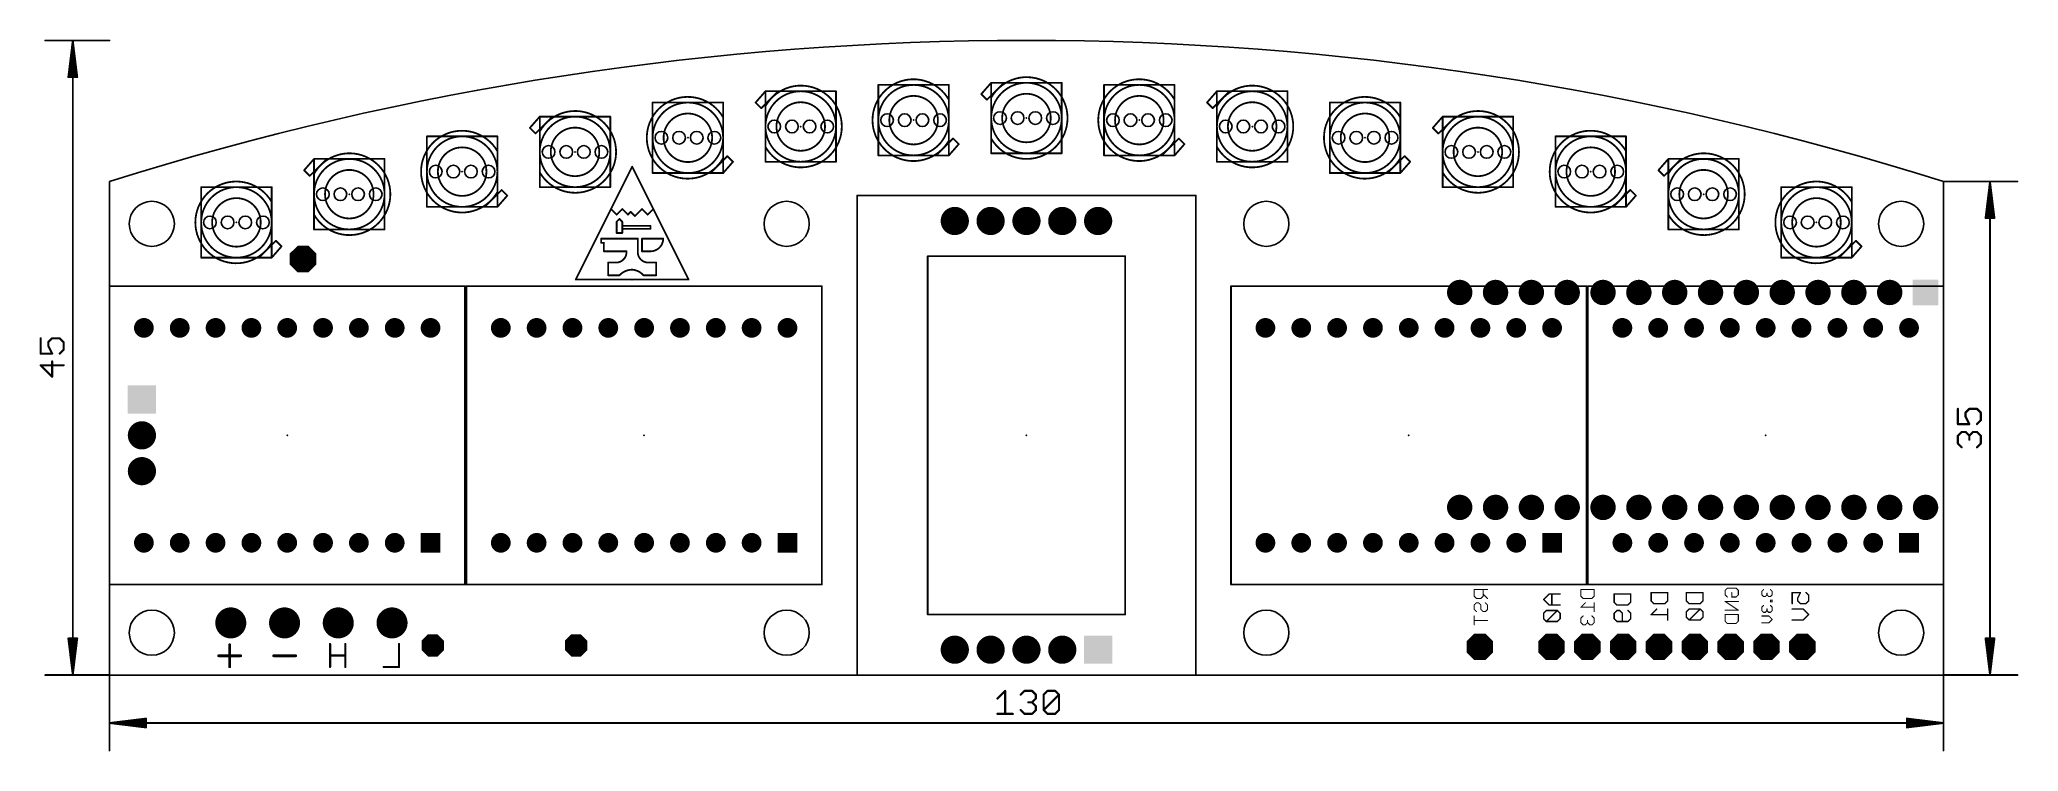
# Model space of a CAD drawing. Extents: x -5 to 135, y -5 to 45.
import ezdxf

# ---------------------------------------------------------------- set-up
doc = ezdxf.new("R2010")
doc.units = 0
for name, color, linetype in [('17', 82, 'CONTINUOUS'), ('20', 7, 'CONTINUOUS'), ('22', 253, 'CONTINUOUS'), ('24', 7, 'CONTINUOUS'), ('47', 253, 'CONTINUOUS')]:
    doc.layers.add(name, color=color, linetype=linetype)

# ---------------------------------------------------------------- blocks, each defined once
blk = doc.blocks.new('SQUAREP')
blk.add_solid([(-0.5, -0.5), (0.5, -0.5), (-0.5, 0.5), (0.5, 0.5)])
blk = doc.blocks.new('ROUNDP')
at = {"const_width": 0.5}
blk.add_lwpolyline([(0, -0.25, 1), (0, 0.25, 1), (0, -0.25)], format="xyb", dxfattribs=at)
blk = doc.blocks.new('OCTAGONP')
at = {"const_width": 0.5}
blk.add_lwpolyline([(-0.25, -0.1036), (-0.25, 0.1036), (-0.1036, 0.25), (0.1036, 0.25), (0.25, 0.1036), (0.25, -0.1036), (0.1036, -0.25), (-0.1036, -0.25), (-0.25, -0.1036), (-0.25, 0.1036)], dxfattribs=at)

msp = doc.modelspace()

# ---------------------------------------------------------------- linework, layer by layer
at = {"layer": '20'}
for p, q in [((0, 35), (0, 0)), ((130, 0), (130, 35)), ((0, 0), (130, 0))]:
    msp.add_line(p, q, dxfattribs=at)
for centre, radius in [((47.125, 38.9), 0.45), ((48.375, 38.9), 0.45), ((49.625, 38.9), 0.45), ((50.875, 38.9), 0.45), ((55.125, 39.35), 0.45), ((56.375, 39.35), 0.45), ((57.625, 39.35), 0.45), ((58.875, 39.35), 0.45), ((63.125, 39.5), 0.45), ((64.375, 39.5), 0.45), ((65.625, 39.5), 0.45), ((66.875, 39.5), 0.45), ((71.125, 39.35), 0.45), ((72.375, 39.35), 0.45), ((73.625, 39.35), 0.45), ((74.875, 39.35), 0.45), ((79.125, 38.9), 0.45), ((80.375, 38.9), 0.45), ((81.625, 38.9), 0.45), ((82.875, 38.9), 0.45), ((39.125, 38.1), 0.45), ((40.375, 38.1), 0.45), ((41.625, 38.1), 0.45), ((42.875, 38.1), 0.45), ((87.125, 38.1), 0.45), ((88.375, 38.1), 0.45), ((89.625, 38.1), 0.45), ((90.875, 38.1), 0.45), ((31.125, 37.1), 0.45), ((32.375, 37.1), 0.45), ((33.625, 37.1), 0.45), ((34.875, 37.1), 0.45), ((95.125, 37.1), 0.45), ((96.375, 37.1), 0.45), ((97.625, 37.1), 0.45), ((98.875, 37.1), 0.45), ((23.125, 35.7), 0.45), ((24.375, 35.7), 0.45), ((25.625, 35.7), 0.45), ((26.875, 35.7), 0.45), ((103.125, 35.7), 0.45), ((104.375, 35.7), 0.45), ((105.625, 35.7), 0.45), ((106.875, 35.7), 0.45), ((15.125, 34.1), 0.45), ((16.375, 34.1), 0.45), ((17.625, 34.1), 0.45), ((18.875, 34.1), 0.45), ((111.125, 34.1), 0.45), ((112.375, 34.1), 0.45), ((113.625, 34.1), 0.45), ((114.875, 34.1), 0.45), ((3, 32), 1.6), ((7.125, 32.1), 0.45), ((8.375, 32.1), 0.45), ((9.625, 32.1), 0.45), ((10.875, 32.1), 0.45), ((48, 32), 1.6), ((82, 32), 1.6), ((119.125, 32.1), 0.45), ((120.375, 32.1), 0.45), ((121.625, 32.1), 0.45), ((122.875, 32.1), 0.45), ((127, 32), 1.6), ((3, 3), 1.6), ((48, 3), 1.6), ((82, 3), 1.6), ((127, 3), 1.6)]:
    msp.add_circle(centre, radius, dxfattribs=at)
msp.add_arc((65, -171.1537), 216.1581, 72.5, 107.5, dxfattribs=at)
at = {"layer": '22'}
for points, const_width in [([(59.5, 40.8, 3.7321), (59.5, 37.9)], 0.127), ([(62.5, 38.05, 3.7321), (62.5, 40.95)], 0.127), ([(75.5, 40.8, 3.7321), (75.5, 37.9)], 0.127), ([(43.5, 39.55, 3.7321), (43.5, 36.65)], 0.127), ([(46.5, 41.4318, 1), (46.5, 41.3682)], 0.0635), ([(46.5, 37.45, 3.7321), (46.5, 40.35)], 0.127), ([(46.5318, 41.4, 1), (46.4682, 41.4)], 0.0635), ([(49, 36.4, 1), (49, 41.4, 1), (49, 36.4)], 0.127), ([(46.5239, 41.3791, 1), (46.4761, 41.4209)], 0.0635), ([(49, 37.1795, 1), (49, 40.6205, 1), (49, 37.1795)], 0.127), ([(47.4, 41.4318, 1), (47.4, 41.3682)], 0.0635), ([(47.4225, 41.3775, 1), (47.3775, 41.4225)], 0.0635), ([(47.4, 41.3682, 1), (47.4, 41.4318)], 0.0635), ([(51.5318, 41.4, 1), (51.4682, 41.4)], 0.0635), ([(51.5, 41.3682, 1), (51.5, 41.4318)], 0.0635), ([(54.5, 41.8818, 1), (54.5, 41.8182)], 0.0635), ([(54.5318, 41.85, 1), (54.4682, 41.85)], 0.0635), ([(57, 36.85, 1), (57, 41.85, 1), (57, 36.85)], 0.127), ([(57, 37.6295, 1), (57, 41.0705, 1), (57, 37.6295)], 0.127), ([(59.5318, 41.85, 1), (59.4682, 41.85)], 0.0635), ([(59.5318, 40.8, 1), (59.4682, 40.8)], 0.0635), ([(59.4725, 40.7841, 1), (59.5275, 40.8159)], 0.0635), ([(59.5, 41.8182, 1), (59.5, 41.8818)], 0.0635), ([(61.8225, 41.2225, 1), (61.7775, 41.1775)], 0.0635), ([(61.7761, 41.2209, 1), (61.8239, 41.1791)], 0.0635), ([(62.1775, 40.8225, 1), (62.2225, 40.7775)], 0.0635), ([(62.1775, 40.7775, 1), (62.2225, 40.8225)], 0.0635), ([(62.4775, 41.1225, 1), (62.5225, 41.0775)], 0.0635), ([(62.5, 42.0318, 1), (62.5, 41.9682)], 0.0635), ([(62.5318, 42, 1), (62.4682, 42)], 0.0635), ([(65, 37, 1), (65, 42, 1), (65, 37)], 0.127), ([(62.5318, 41.1, 1), (62.4682, 41.1)], 0.0635), ([(62.4682, 41.1, 1), (62.5318, 41.1)], 0.0635), ([(62.5318, 40.95, 1), (62.4682, 40.95)], 0.0635), ([(62.4725, 40.9659, 1), (62.5275, 40.9341)], 0.0635), ([(62.5239, 41.9791, 1), (62.4761, 42.0209)], 0.0635), ([(62.5225, 41.0775, 1), (62.4775, 41.1225)], 0.0635), ([(65, 37.7795, 1), (65, 41.2205, 1), (65, 37.7795)], 0.127), ([(63.4, 42.0318, 1), (63.4, 41.9682)], 0.0635), ([(63.4225, 41.9775, 1), (63.3775, 42.0225)], 0.0635), ([(63.4, 41.9682, 1), (63.4, 42.0318)], 0.0635), ([(67.5318, 42, 1), (67.4682, 42)], 0.0635), ([(67.5, 41.9682, 1), (67.5, 42.0318)], 0.0635), ([(70.5318, 41.85, 1), (70.4682, 41.85)], 0.0635), ([(70.5, 41.8818, 1), (70.5, 41.8182)], 0.0635), ([(73, 36.85, 1), (73, 41.85, 1), (73, 36.85)], 0.127), ([(73, 37.6295, 1), (73, 41.0705, 1), (73, 37.6295)], 0.127), ([(75.5318, 41.85, 1), (75.4682, 41.85)], 0.0635), ([(75.5318, 40.8, 1), (75.4682, 40.8)], 0.0635), ([(75.4725, 40.7841, 1), (75.5275, 40.8159)], 0.0635), ([(75.5, 41.8182, 1), (75.5, 41.8818)], 0.0635), ([(78.5, 41.4318, 1), (78.5, 41.3682)], 0.0635), ([(78.5318, 41.4, 1), (78.4682, 41.4)], 0.0635), ([(78.5, 37.45, 3.7321), (78.5, 40.35)], 0.127), ([(81, 36.4, 1), (81, 41.4, 1), (81, 36.4)], 0.127), ([(78.5239, 41.3791, 1), (78.4761, 41.4209)], 0.0635), ([(81, 37.1795, 1), (81, 40.6205, 1), (81, 37.1795)], 0.127), ([(79.4, 41.4318, 1), (79.4, 41.3682)], 0.0635), ([(79.4225, 41.3775, 1), (79.3775, 41.4225)], 0.0635), ([(79.4, 41.3682, 1), (79.4, 41.4318)], 0.0635), ([(83.5318, 41.4, 1), (83.4682, 41.4)], 0.0635), ([(83.5, 41.3682, 1), (83.5, 41.4318)], 0.0635), ([(91.5, 39.55, 3.7321), (91.5, 36.65)], 0.127), ([(30.5, 35.65, 3.7321), (30.5, 38.55)], 0.127), ([(30.5, 39.6318, 1), (30.5, 39.5682)], 0.0635), ([(33, 34.6, 1), (33, 39.6, 1), (33, 34.6)], 0.127), ([(30.5317, 39.6, 1), (30.4683, 39.6)], 0.0635), ([(30.5239, 39.5791, 1), (30.4761, 39.6209)], 0.0635), ([(31.4, 39.6318, 1), (31.4, 39.5682)], 0.0635), ([(31.4225, 39.5775, 1), (31.3775, 39.6225)], 0.0635), ([(31.4, 39.5682, 1), (31.4, 39.6318)], 0.0635), ([(35.5318, 39.6, 1), (35.4682, 39.6)], 0.0635), ([(35.5, 39.5682, 1), (35.5, 39.6318)], 0.0635), ([(38.5, 40.6318, 1), (38.5, 40.5682)], 0.0635), ([(38.5318, 40.6, 1), (38.4682, 40.6)], 0.0635), ([(41, 35.6, 1), (41, 40.6, 1), (41, 35.6)], 0.127), ([(41, 36.3795, 1), (41, 39.8205, 1), (41, 36.3795)], 0.127), ([(43.5318, 40.6, 1), (43.4682, 40.6)], 0.0635), ([(43.5318, 39.55, 1), (43.4682, 39.55)], 0.0635), ([(43.4725, 39.5341, 1), (43.5275, 39.5659)], 0.0635), ([(43.5, 40.5682, 1), (43.5, 40.6318)], 0.0635), ([(45.8225, 40.6225, 1), (45.7775, 40.5775)], 0.0635), ([(45.7761, 40.6209, 1), (45.8239, 40.5791)], 0.0635), ([(46.1775, 40.2225, 1), (46.2225, 40.1775)], 0.0635), ([(46.1775, 40.1775, 1), (46.2225, 40.2225)], 0.0635), ([(46.4775, 40.5225, 1), (46.5225, 40.4775)], 0.0635), ([(46.5318, 40.5, 1), (46.4682, 40.5)], 0.0635), ([(46.4682, 40.5, 1), (46.5318, 40.5)], 0.0635), ([(46.5318, 40.35, 1), (46.4682, 40.35)], 0.0635), ([(46.4725, 40.3659, 1), (46.5275, 40.3341)], 0.0635), ([(46.5225, 40.4775, 1), (46.4775, 40.5225)], 0.0635), ([(77.8225, 40.6225, 1), (77.7775, 40.5775)], 0.0635), ([(77.7761, 40.6209, 1), (77.8239, 40.5791)], 0.0635), ([(78.1775, 40.2225, 1), (78.2225, 40.1775)], 0.0635), ([(78.1775, 40.1775, 1), (78.2225, 40.2225)], 0.0635), ([(78.5318, 40.5, 1), (78.4682, 40.5)], 0.0635), ([(78.4775, 40.5225, 1), (78.5225, 40.4775)], 0.0635), ([(78.4682, 40.5, 1), (78.5318, 40.5)], 0.0635), ([(78.5318, 40.35, 1), (78.4682, 40.35)], 0.0635), ([(78.4725, 40.3659, 1), (78.5275, 40.3341)], 0.0635), ([(78.5225, 40.4775, 1), (78.4775, 40.5225)], 0.0635), ([(86.5318, 40.6, 1), (86.4682, 40.6)], 0.0635), ([(86.5, 40.6318, 1), (86.5, 40.5682)], 0.0635), ([(89, 35.6, 1), (89, 40.6, 1), (89, 35.6)], 0.127), ([(89, 36.3795, 1), (89, 39.8205, 1), (89, 36.3795)], 0.127), ([(91.5318, 40.6, 1), (91.4682, 40.6)], 0.0635), ([(91.5318, 39.55, 1), (91.4682, 39.55)], 0.0635), ([(91.4725, 39.5341, 1), (91.5275, 39.5659)], 0.0635), ([(91.5, 40.5682, 1), (91.5, 40.6318)], 0.0635), ([(94.5, 39.6318, 1), (94.5, 39.5682)], 0.0635), ([(94.5318, 39.6, 1), (94.4682, 39.6)], 0.0635), ([(94.5, 35.65, 3.7321), (94.5, 38.55)], 0.127), ([(97, 34.6, 1), (97, 39.6, 1), (97, 34.6)], 0.127), ([(94.5239, 39.5791, 1), (94.4761, 39.6209)], 0.0635), ([(95.4, 39.6318, 1), (95.4, 39.5682)], 0.0635), ([(95.4225, 39.5775, 1), (95.3775, 39.6225)], 0.0635), ([(95.4, 39.5682, 1), (95.4, 39.6318)], 0.0635), ([(99.5318, 39.6, 1), (99.4682, 39.6)], 0.0635), ([(99.5, 39.5682, 1), (99.5, 39.6318)], 0.0635), ([(27.5, 37.15, 3.7321), (27.5, 34.25)], 0.127), ([(22.5, 38.2318, 1), (22.5, 38.1683)], 0.0635), ([(25, 33.2, 1), (25, 38.2, 1), (25, 33.2)], 0.127), ([(22.5317, 38.2, 1), (22.4683, 38.2)], 0.0635), ([(27.5317, 38.2, 1), (27.4683, 38.2)], 0.0635), ([(27.5, 38.1683, 1), (27.5, 38.2318)], 0.0635), ([(29.8225, 38.8225, 1), (29.7775, 38.7775)], 0.0635), ([(29.7761, 38.8209, 1), (29.8239, 38.7791)], 0.0635), ([(30.1775, 38.4225, 1), (30.2225, 38.3775)], 0.0635), ([(30.1775, 38.3775, 1), (30.2225, 38.4225)], 0.0635), ([(30.4775, 38.7225, 1), (30.5225, 38.6775)], 0.0635), ([(30.4725, 38.5659, 1), (30.5275, 38.5341)], 0.0635), ([(30.5317, 38.7, 1), (30.4683, 38.7)], 0.0635), ([(30.4683, 38.7, 1), (30.5317, 38.7)], 0.0635), ([(30.5317, 38.55, 1), (30.4683, 38.55)], 0.0635), ([(30.5225, 38.6775, 1), (30.4775, 38.7225)], 0.0635), ([(33, 35.3795, 1), (33, 38.8205, 1), (33, 35.3795)], 0.127), ([(59.4682, 37.9, 1), (59.5318, 37.9)], 0.0635), ([(59.5275, 37.8841, 1), (59.4725, 37.9159)], 0.0635), ([(59.8225, 38.0725, 1), (59.7775, 38.0275)], 0.0635), ([(59.8225, 38.0275, 1), (59.7775, 38.0725)], 0.0635), ([(62.5275, 38.0659, 1), (62.4725, 38.0341)], 0.0635), ([(62.4682, 38.05, 1), (62.5318, 38.05)], 0.0635), ([(75.4682, 37.9, 1), (75.5318, 37.9)], 0.0635), ([(75.5275, 37.8841, 1), (75.4725, 37.9159)], 0.0635), ([(75.8225, 38.0725, 1), (75.7775, 38.0275)], 0.0635), ([(75.8225, 38.0275, 1), (75.7775, 38.0725)], 0.0635), ([(93.8225, 38.8225, 1), (93.7775, 38.7775)], 0.0635), ([(93.7761, 38.8209, 1), (93.8239, 38.7791)], 0.0635), ([(94.1775, 38.4225, 1), (94.2225, 38.3775)], 0.0635), ([(94.1775, 38.3775, 1), (94.2225, 38.4225)], 0.0635), ([(94.5318, 38.7, 1), (94.4682, 38.7)], 0.0635), ([(94.4775, 38.7225, 1), (94.5225, 38.6775)], 0.0635), ([(94.4682, 38.7, 1), (94.5318, 38.7)], 0.0635), ([(94.5318, 38.55, 1), (94.4682, 38.55)], 0.0635), ([(94.4725, 38.5659, 1), (94.5275, 38.5341)], 0.0635), ([(94.5225, 38.6775, 1), (94.4775, 38.7225)], 0.0635), ([(97, 35.3795, 1), (97, 38.8205, 1), (97, 35.3795)], 0.127), ([(107.5, 37.15, 3.7321), (107.5, 34.25)], 0.127), ([(102.5318, 38.2, 1), (102.4682, 38.2)], 0.0635), ([(102.5, 38.2318, 1), (102.5, 38.1683)], 0.0635), ([(105, 33.2, 1), (105, 38.2, 1), (105, 33.2)], 0.127), ([(107.5318, 38.2, 1), (107.4682, 38.2)], 0.0635), ([(107.5, 38.1683, 1), (107.5, 38.2318)], 0.0635), ([(14.5, 36.6318, 1), (14.5, 36.5682)], 0.0635), ([(14.5318, 36.6, 1), (14.4682, 36.6)], 0.0635), ([(14.5, 32.65, 3.7321), (14.5, 35.55)], 0.127), ([(17, 31.6, 1), (17, 36.6, 1), (17, 31.6)], 0.127), ([(14.5239, 36.5791, 1), (14.4761, 36.6209)], 0.0635), ([(15.4, 36.6318, 1), (15.4, 36.5682)], 0.0635), ([(15.4225, 36.5775, 1), (15.3775, 36.6225)], 0.0635), ([(15.4, 36.5682, 1), (15.4, 36.6318)], 0.0635), ([(19.5317, 36.6, 1), (19.4683, 36.6)], 0.0635), ([(19.5, 36.5682, 1), (19.5, 36.6318)], 0.0635), ([(25, 33.9795, 1), (25, 37.4205, 1), (25, 33.9795)], 0.127), ([(27.5317, 37.15, 1), (27.4683, 37.15)], 0.0635), ([(27.4725, 37.1341, 1), (27.5275, 37.1659)], 0.0635), ([(43.4775, 36.5225, 1), (43.5225, 36.4775)], 0.0635), ([(43.4682, 36.65, 1), (43.5318, 36.65)], 0.0635), ([(43.5318, 36.5, 1), (43.4682, 36.5)], 0.0635), ([(43.4682, 36.5, 1), (43.5318, 36.5)], 0.0635), ([(43.5275, 36.6341, 1), (43.4725, 36.6659)], 0.0635), ([(43.5225, 36.4775, 1), (43.4775, 36.5225)], 0.0635), ([(43.8225, 36.8225, 1), (43.7775, 36.7775)], 0.0635), ([(43.8225, 36.7775, 1), (43.7775, 36.8225)], 0.0635), ([(46.5275, 37.4659, 1), (46.4725, 37.4341)], 0.0635), ([(46.4682, 37.45, 1), (46.5318, 37.45)], 0.0635), ([(54.5, 36.8818, 1), (54.5, 36.8182)], 0.0635), ([(54.4682, 36.85, 1), (54.5318, 36.85)], 0.0635), ([(58.5775, 36.8725, 1), (58.6225, 36.8275)], 0.0635), ([(58.6, 36.8818, 1), (58.6, 36.8182)], 0.0635), ([(58.6, 36.8182, 1), (58.6, 36.8818)], 0.0635), ([(59.4775, 37.7725, 1), (59.5225, 37.7275)], 0.0635), ([(59.5318, 37.75, 1), (59.4682, 37.75)], 0.0635), ([(59.4682, 37.75, 1), (59.5318, 37.75)], 0.0635), ([(59.4761, 36.8709, 1), (59.5239, 36.8291)], 0.0635), ([(59.4682, 36.85, 1), (59.5318, 36.85)], 0.0635), ([(59.5225, 37.7275, 1), (59.4775, 37.7725)], 0.0635), ([(59.5, 36.8182, 1), (59.5, 36.8818)], 0.0635), ([(60.2239, 37.6291, 1), (60.1761, 37.6709)], 0.0635), ([(60.1775, 37.6275, 1), (60.2225, 37.6725)], 0.0635), ([(62.5, 37.0318, 1), (62.5, 36.9682)], 0.0635), ([(62.4682, 37, 1), (62.5318, 37)], 0.0635), ([(67.4682, 37, 1), (67.5318, 37)], 0.0635), ([(67.5, 36.9682, 1), (67.5, 37.0318)], 0.0635), ([(70.5, 36.8818, 1), (70.5, 36.8182)], 0.0635), ([(70.4682, 36.85, 1), (70.5318, 36.85)], 0.0635), ([(74.6, 36.8818, 1), (74.6, 36.8182)], 0.0635), ([(74.5775, 36.8725, 1), (74.6225, 36.8275)], 0.0635), ([(74.6, 36.8182, 1), (74.6, 36.8818)], 0.0635), ([(75.5318, 37.75, 1), (75.4682, 37.75)], 0.0635), ([(75.4775, 37.7725, 1), (75.5225, 37.7275)], 0.0635), ([(75.4682, 37.75, 1), (75.5318, 37.75)], 0.0635), ([(75.4682, 36.85, 1), (75.5318, 36.85)], 0.0635), ([(75.4761, 36.8709, 1), (75.5239, 36.8291)], 0.0635), ([(75.5225, 37.7275, 1), (75.4775, 37.7725)], 0.0635), ([(75.5, 36.8182, 1), (75.5, 36.8818)], 0.0635), ([(76.2239, 37.6291, 1), (76.1761, 37.6709)], 0.0635), ([(76.1775, 37.6275, 1), (76.2225, 37.6725)], 0.0635), ([(78.4682, 37.45, 1), (78.5318, 37.45)], 0.0635), ([(78.5275, 37.4659, 1), (78.4725, 37.4341)], 0.0635), ([(91.4682, 36.65, 1), (91.5318, 36.65)], 0.0635), ([(91.5318, 36.5, 1), (91.4682, 36.5)], 0.0635), ([(91.4775, 36.5225, 1), (91.5225, 36.4775)], 0.0635), ([(91.4682, 36.5, 1), (91.5318, 36.5)], 0.0635), ([(91.5275, 36.6341, 1), (91.4725, 36.6659)], 0.0635), ([(91.5225, 36.4775, 1), (91.4775, 36.5225)], 0.0635), ([(91.8225, 36.8225, 1), (91.7775, 36.7775)], 0.0635), ([(91.8225, 36.7775, 1), (91.7775, 36.8225)], 0.0635), ([(105, 33.9795, 1), (105, 37.4205, 1), (105, 33.9795)], 0.127), ([(107.5318, 37.15, 1), (107.4682, 37.15)], 0.0635), ([(107.4725, 37.1341, 1), (107.5275, 37.1659)], 0.0635), ([(110.5, 36.6318, 1), (110.5, 36.5682)], 0.0635), ([(110.5318, 36.6, 1), (110.4682, 36.6)], 0.0635), ([(110.5, 32.65, 3.7321), (110.5, 35.55)], 0.127), ([(113, 31.6, 1), (113, 36.6, 1), (113, 31.6)], 0.127), ([(110.5239, 36.5791, 1), (110.4761, 36.6209)], 0.0635), ([(111.4, 36.6318, 1), (111.4, 36.5682)], 0.0635), ([(111.4225, 36.5775, 1), (111.3775, 36.6225)], 0.0635), ([(111.4, 36.5682, 1), (111.4, 36.6318)], 0.0635), ([(115.5318, 36.6, 1), (115.4682, 36.6)], 0.0635), ([(115.5, 36.5682, 1), (115.5, 36.6318)], 0.0635), ([(13.8225, 35.8225, 1), (13.7775, 35.7775)], 0.0635), ([(13.7761, 35.8209, 1), (13.8239, 35.7791)], 0.0635), ([(14.1775, 35.4225, 1), (14.2225, 35.3775)], 0.0635), ([(14.1775, 35.3775, 1), (14.2225, 35.4225)], 0.0635), ([(14.5318, 35.7, 1), (14.4682, 35.7)], 0.0635), ([(14.4775, 35.7225, 1), (14.5225, 35.6775)], 0.0635), ([(14.4682, 35.7, 1), (14.5318, 35.7)], 0.0635), ([(14.5318, 35.55, 1), (14.4682, 35.55)], 0.0635), ([(14.4725, 35.5659, 1), (14.5275, 35.5341)], 0.0635), ([(14.5225, 35.6775, 1), (14.4775, 35.7225)], 0.0635), ([(17, 32.3795, 1), (17, 35.8205, 1), (17, 32.3795)], 0.127), ([(30.5275, 35.6659, 1), (30.4725, 35.6341)], 0.0635), ([(30.4683, 35.65, 1), (30.5317, 35.65)], 0.0635), ([(37.0784, 36.0642, 1), (37.0216, 36.0358)], 0.0635), ([(37.0784, 36.0358, 1), (37.0216, 36.0642)], 0.0635), ([(38.5, 35.6318, 1), (38.5, 35.5682)], 0.0635), ([(38.4682, 35.6, 1), (38.5318, 35.6)], 0.0635), ([(42.5775, 35.6225, 1), (42.6225, 35.5775)], 0.0635), ([(42.6, 35.6318, 1), (42.6, 35.5682)], 0.0635), ([(42.6, 35.5682, 1), (42.6, 35.6318)], 0.0635), ([(43.4761, 35.6209, 1), (43.5239, 35.5791)], 0.0635), ([(43.4682, 35.6, 1), (43.5318, 35.6)], 0.0635), ([(43.5, 35.5682, 1), (43.5, 35.6318)], 0.0635), ([(44.2239, 36.3791, 1), (44.1761, 36.4209)], 0.0635), ([(44.1775, 36.3775, 1), (44.2225, 36.4225)], 0.0635), ([(46.5, 36.4318, 1), (46.5, 36.3682)], 0.0635), ([(46.4682, 36.4, 1), (46.5318, 36.4)], 0.0635), ([(51.4682, 36.4, 1), (51.5318, 36.4)], 0.0635), ([(51.5, 36.3682, 1), (51.5, 36.4318)], 0.0635), ([(78.5, 36.4318, 1), (78.5, 36.3682)], 0.0635), ([(78.4682, 36.4, 1), (78.5318, 36.4)], 0.0635), ([(83.4682, 36.4, 1), (83.5318, 36.4)], 0.0635), ([(83.5, 36.3682, 1), (83.5, 36.4318)], 0.0635), ([(86.5, 35.6318, 1), (86.5, 35.5682)], 0.0635), ([(86.4682, 35.6, 1), (86.5318, 35.6)], 0.0635), ([(90.6, 35.6318, 1), (90.6, 35.5682)], 0.0635), ([(90.5775, 35.6225, 1), (90.6225, 35.5775)], 0.0635), ([(90.6, 35.5682, 1), (90.6, 35.6318)], 0.0635), ([(91.4682, 35.6, 1), (91.5318, 35.6)], 0.0635), ([(91.4761, 35.6209, 1), (91.5239, 35.5791)], 0.0635), ([(91.5, 35.5682, 1), (91.5, 35.6318)], 0.0635), ([(92.2239, 36.3791, 1), (92.1761, 36.4209)], 0.0635), ([(92.1775, 36.3775, 1), (92.2225, 36.4225)], 0.0635), ([(94.4682, 35.65, 1), (94.5318, 35.65)], 0.0635), ([(94.5275, 35.6659, 1), (94.4725, 35.6341)], 0.0635), ([(109.8225, 35.8225, 1), (109.7775, 35.7775)], 0.0635), ([(109.7761, 35.8209, 1), (109.8239, 35.7791)], 0.0635), ([(110.1775, 35.4225, 1), (110.2225, 35.3775)], 0.0635), ([(110.1775, 35.3775, 1), (110.2225, 35.4225)], 0.0635), ([(110.5318, 35.7, 1), (110.4682, 35.7)], 0.0635), ([(110.4775, 35.7225, 1), (110.5225, 35.6775)], 0.0635), ([(110.4682, 35.7, 1), (110.5318, 35.7)], 0.0635), ([(110.5318, 35.55, 1), (110.4682, 35.55)], 0.0635), ([(110.4725, 35.5659, 1), (110.5275, 35.5341)], 0.0635), ([(110.5225, 35.6775, 1), (110.4775, 35.7225)], 0.0635), ([(113, 32.3795, 1), (113, 35.8205, 1), (113, 32.3795)], 0.127), ([(11.5, 33.55, 3.7321), (11.5, 30.65)], 0.127), ([(6.5, 34.6318, 1), (6.5, 34.5682)], 0.0635), ([(9, 29.6, 1), (9, 34.6, 1), (9, 29.6)], 0.127), ([(6.5317, 34.6, 1), (6.4683, 34.6)], 0.0635), ([(9, 30.3795, 1), (9, 33.8205, 1), (9, 30.3795)], 0.127), ([(11.5318, 34.6, 1), (11.4682, 34.6)], 0.0635), ([(11.5, 34.5682, 1), (11.5, 34.6318)], 0.0635), ([(27.4775, 34.1225, 1), (27.5225, 34.0775)], 0.0635), ([(27.4683, 34.25, 1), (27.5317, 34.25)], 0.0635), ([(27.5317, 34.1, 1), (27.4683, 34.1)], 0.0635), ([(27.4683, 34.1, 1), (27.5317, 34.1)], 0.0635), ([(27.5275, 34.2341, 1), (27.4725, 34.2659)], 0.0635), ([(27.5225, 34.0775, 1), (27.4775, 34.1225)], 0.0635), ([(27.8225, 34.4225, 1), (27.7775, 34.3775)], 0.0635), ([(27.8225, 34.3775, 1), (27.7775, 34.4225)], 0.0635), ([(28.2239, 33.9791, 1), (28.1761, 34.0209)], 0.0635), ([(28.1775, 33.9775, 1), (28.2225, 34.0225)], 0.0635), ([(30.5, 34.6318, 1), (30.5, 34.5682)], 0.0635), ([(30.4683, 34.6, 1), (30.5317, 34.6)], 0.0635), ([(35.4682, 34.6, 1), (35.5318, 34.6)], 0.0635), ([(35.5, 34.5682, 1), (35.5, 34.6318)], 0.0635), ([(53.0318, 34, 1), (52.9682, 34)], 0.0635), ([(53, 34.0318, 1), (53, 33.9682)], 0.0635), ([(77.0318, 34, 1), (76.9682, 34)], 0.0635), ([(77, 33.9682, 1), (77, 34.0318)], 0.0635), ([(94.5, 34.6318, 1), (94.5, 34.5682)], 0.0635), ([(94.4682, 34.6, 1), (94.5318, 34.6)], 0.0635), ([(99.4682, 34.6, 1), (99.5318, 34.6)], 0.0635), ([(99.5, 34.5682, 1), (99.5, 34.6318)], 0.0635), ([(107.4682, 34.25, 1), (107.5318, 34.25)], 0.0635), ([(107.5318, 34.1, 1), (107.4682, 34.1)], 0.0635), ([(107.4775, 34.1225, 1), (107.5225, 34.0775)], 0.0635), ([(107.4682, 34.1, 1), (107.5318, 34.1)], 0.0635), ([(107.5275, 34.2341, 1), (107.4725, 34.2659)], 0.0635), ([(107.5225, 34.0775, 1), (107.4775, 34.1225)], 0.0635), ([(107.8225, 34.4225, 1), (107.7775, 34.3775)], 0.0635), ([(107.8225, 34.3775, 1), (107.7775, 34.4225)], 0.0635), ([(108.2239, 33.9791, 1), (108.1761, 34.0209)], 0.0635), ([(108.1775, 33.9775, 1), (108.2225, 34.0225)], 0.0635), ([(123.5, 33.55, 3.7321), (123.5, 30.65)], 0.127), ([(118.5318, 34.6, 1), (118.4682, 34.6)], 0.0635), ([(118.5, 34.6318, 1), (118.5, 34.5682)], 0.0635), ([(121, 29.6, 1), (121, 34.6, 1), (121, 29.6)], 0.127), ([(121, 30.3795, 1), (121, 33.8205, 1), (121, 30.3795)], 0.127), ([(123.5318, 34.6, 1), (123.4682, 34.6)], 0.0635), ([(123.5, 34.5682, 1), (123.5, 34.6318)], 0.0635), ([(11.5318, 33.55, 1), (11.4682, 33.55)], 0.0635), ([(11.4725, 33.5341, 1), (11.5275, 33.5659)], 0.0635), ([(14.4682, 32.65, 1), (14.5318, 32.65)], 0.0635), ([(14.5275, 32.6659, 1), (14.4725, 32.6341)], 0.0635), ([(22.5, 33.2318, 1), (22.5, 33.1683)], 0.0635), ([(22.4683, 33.2, 1), (22.5317, 33.2)], 0.0635), ([(26.5775, 33.2225, 1), (26.6225, 33.1775)], 0.0635), ([(26.6, 33.2318, 1), (26.6, 33.1683)], 0.0635), ([(26.6, 33.1683, 1), (26.6, 33.2318)], 0.0635), ([(27.4761, 33.2209, 1), (27.5239, 33.1791)], 0.0635), ([(27.4683, 33.2, 1), (27.5317, 33.2)], 0.0635), ([(27.5, 33.1683, 1), (27.5, 33.2318)], 0.0635), ([(35.5725, 33.0725, 1), (35.5275, 33.0275)], 0.0635), ([(35.5216, 33.0642, 1), (35.5784, 33.0358)], 0.0635), ([(35.5784, 33.0358, 1), (35.5216, 33.0642)], 0.0635), ([(35.9275, 32.6725, 1), (35.9725, 32.6275)], 0.0635), ([(35.9275, 32.6275, 1), (35.9725, 32.6725)], 0.0635), ([(36.1725, 32.3725, 1), (36.1275, 32.3275)], 0.0635), ([(36.1725, 32.3275, 1), (36.1275, 32.3725)], 0.0635), ([(36.3725, 33.0725, 1), (36.3275, 33.0275)], 0.0635), ([(36.3725, 33.0275, 1), (36.3275, 33.0725)], 0.0635), ([(36.7275, 32.6725, 1), (36.7725, 32.6275)], 0.0635), ([(36.7275, 32.6275, 1), (36.7725, 32.6725)], 0.0635), ([(36.9725, 32.8725, 1), (36.9275, 32.8275)], 0.0635), ([(36.9725, 32.8275, 1), (36.9275, 32.8725)], 0.0635), ([(37.2275, 32.5725, 1), (37.2725, 32.5275)], 0.0635), ([(37.2275, 32.5275, 1), (37.2725, 32.5725)], 0.0635), ([(37.7725, 33.0725, 1), (37.7275, 33.0275)], 0.0635), ([(37.7725, 33.0275, 1), (37.7275, 33.0725)], 0.0635), ([(38.1275, 32.6725, 1), (38.1725, 32.6275)], 0.0635), ([(38.1275, 32.6275, 1), (38.1725, 32.6725)], 0.0635), ([(38.5784, 33.0642, 1), (38.5216, 33.0358)], 0.0635), ([(38.5216, 33.0358, 1), (38.5784, 33.0642)], 0.0635), ([(38.5725, 33.0275, 1), (38.5275, 33.0725)], 0.0635), ([(102.4682, 33.2, 1), (102.5318, 33.2)], 0.0635), ([(102.5, 33.2318, 1), (102.5, 33.1683)], 0.0635), ([(106.5775, 33.2225, 1), (106.6225, 33.1775)], 0.0635), ([(106.6, 33.2318, 1), (106.6, 33.1683)], 0.0635), ([(106.6, 33.1683, 1), (106.6, 33.2318)], 0.0635), ([(107.4682, 33.2, 1), (107.5318, 33.2)], 0.0635), ([(107.4761, 33.2209, 1), (107.5239, 33.1791)], 0.0635), ([(107.5, 33.1683, 1), (107.5, 33.2318)], 0.0635), ([(110.4682, 32.65, 1), (110.5318, 32.65)], 0.0635), ([(110.5275, 32.6659, 1), (110.4725, 32.6341)], 0.0635), ([(123.5318, 33.55, 1), (123.4682, 33.55)], 0.0635), ([(123.4725, 33.5341, 1), (123.5275, 33.5659)], 0.0635), ([(11.8225, 30.8225, 1), (11.7775, 30.7775)], 0.0635), ([(11.8225, 30.7775, 1), (11.7775, 30.8225)], 0.0635), ([(14.4682, 31.6, 1), (14.5318, 31.6)], 0.0635), ([(14.5, 31.6318, 1), (14.5, 31.5683)], 0.0635), ([(19.4683, 31.6, 1), (19.5317, 31.6)], 0.0635), ([(19.5, 31.5683, 1), (19.5, 31.6318)], 0.0635), ([(34.8818, 30.95, 1), (34.8182, 30.95)], 0.0635), ([(34.85, 30.9818, 1), (34.85, 30.9183)], 0.0635), ([(35.9275, 32.1725, 1), (35.9725, 32.1275)], 0.0635), ([(35.9818, 32.15, 1), (35.9183, 32.15)], 0.0635), ([(35.95, 31.3818, 1), (35.95, 31.3183)], 0.0635), ([(35.9183, 31.35, 1), (35.9818, 31.35)], 0.0635), ([(36.3818, 32.15, 1), (36.3182, 32.15)], 0.0635), ([(36.3818, 31.85, 1), (36.3182, 31.85)], 0.0635), ([(36.3182, 31.85, 1), (36.3818, 31.85)], 0.0635), ([(36.3818, 31.65, 1), (36.3182, 31.65)], 0.0635), ([(36.3182, 31.65, 1), (36.3818, 31.65)], 0.0635), ([(36.3182, 31.35, 1), (36.3818, 31.35)], 0.0635), ([(36.35, 31.8818, 1), (36.35, 31.8183)], 0.0635), ([(36.35, 31.6818, 1), (36.35, 31.6183)], 0.0635), ([(36.3275, 32.1275, 1), (36.3725, 32.1725)], 0.0635), ([(36.35, 31.3183, 1), (36.35, 31.3818)], 0.0635), ([(37.4818, 30.95, 1), (37.4183, 30.95)], 0.0635), ([(37.45, 30.9183, 1), (37.45, 30.9818)], 0.0635), ([(37.75, 30.9818, 1), (37.75, 30.9183)], 0.0635), ([(37.7818, 30.95, 1), (37.7182, 30.95)], 0.0635), ([(38.3818, 31.85, 1), (38.3182, 31.85)], 0.0635), ([(38.3182, 31.65, 1), (38.3818, 31.65)], 0.0635), ([(38.35, 30.05, 0.4142), (39.25, 30.95)], 0.127), ([(38.35, 31.8183, 1), (38.35, 31.8818)], 0.0635), ([(38.35, 31.6183, 1), (38.35, 31.6818)], 0.0635), ([(39.2818, 30.95, 1), (39.2182, 30.95)], 0.0635), ([(39.25, 30.9183, 1), (39.25, 30.9818)], 0.0635), ([(110.4682, 31.6, 1), (110.5318, 31.6)], 0.0635), ([(110.5, 31.6318, 1), (110.5, 31.5683)], 0.0635), ([(115.4682, 31.6, 1), (115.5318, 31.6)], 0.0635), ([(115.5, 31.5683, 1), (115.5, 31.6318)], 0.0635), ([(123.8225, 30.8225, 1), (123.7775, 30.7775)], 0.0635), ([(123.8225, 30.7775, 1), (123.7775, 30.8225)], 0.0635), ([(6.5, 29.6318, 1), (6.5, 29.5683)], 0.0635), ([(6.4683, 29.6, 1), (6.5317, 29.6)], 0.0635), ([(10.5775, 29.6225, 1), (10.6225, 29.5775)], 0.0635), ([(10.6, 29.6318, 1), (10.6, 29.5683)], 0.0635), ([(10.6, 29.5683, 1), (10.6, 29.6318)], 0.0635), ([(11.4682, 30.65, 1), (11.5318, 30.65)], 0.0635), ([(11.5318, 30.5, 1), (11.4682, 30.5)], 0.0635), ([(11.4775, 30.5225, 1), (11.5225, 30.4775)], 0.0635), ([(11.4682, 30.5, 1), (11.5318, 30.5)], 0.0635), ([(11.4682, 29.6, 1), (11.5318, 29.6)], 0.0635), ([(11.4761, 29.6209, 1), (11.5239, 29.5791)], 0.0635), ([(11.5275, 30.6341, 1), (11.4725, 30.6659)], 0.0635), ([(11.5225, 30.4775, 1), (11.4775, 30.5225)], 0.0635), ([(11.5, 29.5683, 1), (11.5, 29.6318)], 0.0635), ([(12.2239, 30.3791, 1), (12.1761, 30.4209)], 0.0635), ([(12.1775, 30.3775, 1), (12.2225, 30.4225)], 0.0635), ([(34.8182, 30.65, 1), (34.8818, 30.65)], 0.0635), ([(34.85, 30.6818, 1), (34.85, 30.6183)], 0.0635), ([(35.0818, 30.65, 1), (35.0183, 30.65)], 0.0635), ([(35.05, 30.0817, 1), (35.05, 30.0183)], 0.0635), ([(35.0183, 30.05, 1), (35.0818, 30.05)], 0.0635), ([(35.05, 30.6183, 1), (35.05, 30.6818)], 0.0635), ([(35.95, 29.25, 0.4142), (36.65, 30.05)], 0.127), ([(36.6817, 30.0521, 1), (36.6183, 30.0479)], 0.0635), ([(36.65, 30.0183, 1), (36.65, 30.0817)], 0.0635), ([(37.45, 30.05, 0.4142), (38.15, 29.25)], 0.127), ([(37.4183, 30.05, 1), (37.4818, 30.05)], 0.0635), ([(37.4817, 30.0479, 1), (37.4183, 30.0521)], 0.0635), ([(37.75, 30.0817, 1), (37.75, 30.0183)], 0.0635), ([(37.7182, 30.05, 1), (37.7818, 30.05)], 0.0635), ([(38.35, 30.0817, 1), (38.35, 30.0183)], 0.0635), ([(38.35, 30.0183, 1), (38.35, 30.0817)], 0.0635), ([(58, 29.7318, 1), (58, 29.6683)], 0.0635), ([(58.0318, 29.7, 1), (57.9682, 29.7)], 0.0635), ([(72.0318, 29.7, 1), (71.9682, 29.7)], 0.0635), ([(72, 29.6683, 1), (72, 29.7318)], 0.0635), ([(118.4682, 29.6, 1), (118.5318, 29.6)], 0.0635), ([(118.5, 29.6318, 1), (118.5, 29.5683)], 0.0635), ([(122.5775, 29.6225, 1), (122.6225, 29.5775)], 0.0635), ([(122.6, 29.6318, 1), (122.6, 29.5683)], 0.0635), ([(122.6, 29.5683, 1), (122.6, 29.6318)], 0.0635), ([(123.4682, 30.65, 1), (123.5318, 30.65)], 0.0635), ([(123.5318, 30.5, 1), (123.4682, 30.5)], 0.0635), ([(123.4775, 30.5225, 1), (123.5225, 30.4775)], 0.0635), ([(123.4682, 30.5, 1), (123.5318, 30.5)], 0.0635), ([(123.4682, 29.6, 1), (123.5318, 29.6)], 0.0635), ([(123.4761, 29.6209, 1), (123.5239, 29.5791)], 0.0635), ([(123.5275, 30.6341, 1), (123.4725, 30.6659)], 0.0635), ([(123.5225, 30.4775, 1), (123.4775, 30.5225)], 0.0635), ([(123.5, 29.5683, 1), (123.5, 29.6318)], 0.0635), ([(124.2239, 30.3791, 1), (124.1761, 30.4209)], 0.0635), ([(124.1775, 30.3775, 1), (124.2225, 30.4225)], 0.0635), ([(33.05, 28.0817, 1), (33.05, 28.0183)], 0.0635), ([(33.0216, 28.0642, 1), (33.0784, 28.0358)], 0.0635), ([(35.3818, 29.25, 1), (35.3182, 29.25)], 0.0635), ([(35.3182, 28.35, 1), (35.3818, 28.35)], 0.0635), ([(35.35, 29.2817, 1), (35.35, 29.2183)], 0.0635), ([(35.35, 28.3818, 1), (35.35, 28.3183)], 0.0635), ([(35.9479, 29.2817, 1), (35.9521, 29.2183)], 0.0635), ([(35.95, 29.2183, 1), (35.95, 29.2817)], 0.0635), ([(37.05, 28.75, 0.1989), (36.15, 28.35)], 0.127), ([(36.127, 28.3719, 1), (36.173, 28.3281)], 0.0635), ([(36.15, 28.3183, 1), (36.15, 28.3818)], 0.0635), ([(37.85, 28.35, 0.1989), (37.05, 28.75)], 0.127), ([(37.0523, 28.7817, 1), (37.0477, 28.7183)], 0.0635), ([(37.0508, 28.7183, 1), (37.0492, 28.7817)], 0.0635), ([(37.85, 28.3818, 1), (37.85, 28.3183)], 0.0635), ([(37.826, 28.3292, 1), (37.874, 28.3708)], 0.0635), ([(38.15, 29.2817, 1), (38.15, 29.2183)], 0.0635), ([(38.1479, 29.2183, 1), (38.1521, 29.2817)], 0.0635), ([(38.7818, 29.25, 1), (38.7182, 29.25)], 0.0635), ([(38.7182, 28.35, 1), (38.7818, 28.35)], 0.0635), ([(38.75, 29.2183, 1), (38.75, 29.2817)], 0.0635), ([(38.75, 28.3183, 1), (38.75, 28.3818)], 0.0635), ([(41.0216, 28.0358, 1), (41.0784, 28.0642)], 0.0635), ([(41.05, 28.0183, 1), (41.05, 28.0817)], 0.0635), ([(0, 27.6068, 1), (0, 27.5433)], 0.0635), ([(0.0318, 27.575, 1), (-0.0318, 27.575)], 0.0635), ([(25.2318, 27.575, 1), (25.1683, 27.575)], 0.0635), ([(25.2, 27.5433, 1), (25.2, 27.6068)], 0.0635), ([(25.3, 27.6068, 1), (25.3, 27.5433)], 0.0635), ([(25.3317, 27.575, 1), (25.2683, 27.575)], 0.0635), ([(50.5318, 27.575, 1), (50.4682, 27.575)], 0.0635), ([(50.5, 27.5433, 1), (50.5, 27.6068)], 0.0635), ([(79.5318, 27.575, 1), (79.4682, 27.575)], 0.0635), ([(79.5, 27.6068, 1), (79.5, 27.5433)], 0.0635), ([(104.7318, 27.575, 1), (104.6683, 27.575)], 0.0635), ([(104.7, 27.5433, 1), (104.7, 27.6068)], 0.0635), ([(104.8, 27.6068, 1), (104.8, 27.5433)], 0.0635), ([(104.8318, 27.575, 1), (104.7683, 27.575)], 0.0635), ([(130.0317, 27.575, 1), (129.9683, 27.575)], 0.0635), ([(130, 27.5433, 1), (130, 27.6068)], 0.0635), ([(0, 6.4568, 1), (0, 6.3933)], 0.0635), ([(-0.0318, 6.425, 1), (0.0318, 6.425)], 0.0635), ([(25.1683, 6.425, 1), (25.2318, 6.425)], 0.0635), ([(25.2, 6.3933, 1), (25.2, 6.4568)], 0.0635), ([(25.3, 6.4568, 1), (25.3, 6.3933)], 0.0635), ([(25.2683, 6.425, 1), (25.3317, 6.425)], 0.0635), ([(50.4682, 6.425, 1), (50.5318, 6.425)], 0.0635), ([(50.5, 6.3933, 1), (50.5, 6.4568)], 0.0635), ([(79.4682, 6.425, 1), (79.5318, 6.425)], 0.0635), ([(79.5, 6.4568, 1), (79.5, 6.3933)], 0.0635), ([(96.7413, 6.081, 1), (96.7413, 6.0429)], 0.0381), ([(96.7603, 6.0619, 1), (96.7222, 6.0619)], 0.0381), ([(96.7548, 5.6051, 1), (96.7278, 5.5781)], 0.0381), ([(97.3874, 6.0619, 1), (97.3493, 6.0619)], 0.0381), ([(97.3818, 5.7618, 1), (97.3549, 5.7349)], 0.0381), ([(97.3818, 5.5781, 1), (97.3549, 5.6051)], 0.0381), ([(97.6819, 6.0429, 1), (97.6819, 6.081)], 0.0381), ([(102.0496, 5.7746, 1), (102.0496, 5.7238)], 0.0508), ([(102.0676, 5.7312, 1), (102.0316, 5.7672)], 0.0508), ([(102.2699, 5.7492, 1), (102.2191, 5.7492)], 0.0508), ([(102.8292, 5.7238, 1), (102.8292, 5.7746)], 0.0508), ([(104.3013, 6.081, 1), (104.3013, 6.0429)], 0.0381), ([(104.3203, 6.0619, 1), (104.2822, 6.0619)], 0.0381), ([(104.3148, 5.6051, 1), (104.2878, 5.5781)], 0.0381), ([(104.6683, 6.425, 1), (104.7318, 6.425)], 0.0635), ([(104.7, 6.3933, 1), (104.7, 6.4568)], 0.0635), ([(104.8, 6.4568, 1), (104.8, 6.3933)], 0.0635), ([(104.7683, 6.425, 1), (104.8318, 6.425)], 0.0635), ([(105.2609, 6.0619, 1), (105.2229, 6.0619)], 0.0381), ([(105.2554, 5.5781, 1), (105.2284, 5.6051)], 0.0381), ([(105.2419, 6.0429, 1), (105.2419, 6.081)], 0.0381), ([(106.6598, 5.7746, 1), (106.6598, 5.7238)], 0.0508), ([(106.6852, 5.7492, 1), (106.6344, 5.7492)], 0.0508), ([(107.8546, 5.7492, 1), (107.8038, 5.7492)], 0.0508), ([(107.8292, 5.7238, 1), (107.8292, 5.7746)], 0.0508), ([(109.2798, 5.8746, 1), (109.2798, 5.8238)], 0.0508), ([(109.3052, 5.8492, 1), (109.2544, 5.8492)], 0.0508), ([(110.4746, 5.8492, 1), (110.4238, 5.8492)], 0.0508), ([(110.4492, 5.8238, 1), (110.4492, 5.8746)], 0.0508), ([(111.7798, 5.8746, 1), (111.7798, 5.8238)], 0.0508), ([(111.8052, 5.8492, 1), (111.7544, 5.8492)], 0.0508), ([(112.9746, 5.8492, 1), (112.9238, 5.8492)], 0.0508), ([(112.9492, 5.8238, 1), (112.9492, 5.8746)], 0.0508), ([(114.5403, 6.0051, 1), (114.5022, 6.0051)], 0.0381), ([(114.5078, 6.0186, 1), (114.5348, 5.9917)], 0.0381), ([(114.5348, 5.7051, 1), (114.5078, 5.6781)], 0.0381), ([(114.5022, 5.6916, 1), (114.5403, 5.6916)], 0.0381), ([(114.6781, 6.181, 1), (114.6781, 6.1429)], 0.0381), ([(114.6915, 6.1484, 1), (114.6646, 6.1754)], 0.0381), ([(115.0106, 5.8484, 1), (114.9726, 5.8484)], 0.0381), ([(115.3186, 6.1754, 1), (115.2917, 6.1484)], 0.0381), ([(115.3051, 6.1429, 1), (115.3051, 6.181)], 0.0381), ([(115.4809, 6.0051, 1), (115.4429, 6.0051)], 0.0381), ([(115.4429, 5.6916, 1), (115.4809, 5.6916)], 0.0381), ([(115.4484, 5.9917, 1), (115.4754, 6.0186)], 0.0381), ([(115.4754, 5.6781, 1), (115.4484, 5.7051)], 0.0381), ([(117.1381, 5.7068, 1), (117.1112, 5.6798)], 0.0381), ([(117.1437, 5.939, 1), (117.1056, 5.939)], 0.0381), ([(117.1112, 5.9525, 1), (117.1381, 5.9256)], 0.0381), ([(117.1056, 5.6933, 1), (117.1437, 5.6933)], 0.0381), ([(117.261, 6.0484, 1), (117.2341, 6.0754)], 0.0381), ([(117.5123, 5.8162, 1), (117.4742, 5.8162)], 0.0381), ([(117.5068, 5.7068, 1), (117.4798, 5.6798)], 0.0381), ([(117.4742, 5.6933, 1), (117.5123, 5.6933)], 0.0381), ([(117.5068, 5.6798, 1), (117.4798, 5.7068)], 0.0381), ([(117.7525, 6.0754, 1), (117.7256, 6.0484)], 0.0381), ([(117.8809, 5.939, 1), (117.8429, 5.939)], 0.0381), ([(117.8429, 5.6933, 1), (117.8809, 5.6933)], 0.0381), ([(117.8484, 5.9256, 1), (117.8754, 5.9525)], 0.0381), ([(117.8754, 5.6798, 1), (117.8484, 5.7068)], 0.0381), ([(119.3052, 5.8492, 1), (119.2544, 5.8492)], 0.0508), ([(119.2798, 5.8746, 1), (119.2798, 5.8238)], 0.0508), ([(119.8872, 5.8378, 1), (119.8418, 5.8606)], 0.0508), ([(119.8645, 5.8238, 1), (119.8645, 5.8746)], 0.0508), ([(120.2723, 5.8672, 1), (120.2363, 5.8312)], 0.0508), ([(120.4746, 5.6543, 1), (120.4238, 5.6543)], 0.0508), ([(120.4312, 5.6363, 1), (120.4672, 5.6723)], 0.0508), ([(129.9683, 6.425, 1), (130.0317, 6.425)], 0.0635), ([(130, 6.3933, 1), (130, 6.4568)], 0.0635), ([(58, 4.3317, 1), (58, 4.2683)], 0.0635), ([(57.9682, 4.3, 1), (58.0318, 4.3)], 0.0635), ([(71.9682, 4.3, 1), (72.0318, 4.3)], 0.0635), ([(72, 4.2683, 1), (72, 4.3317)], 0.0635), ([(96.7222, 5.5916, 1), (96.7603, 5.5916)], 0.0381), ([(96.7603, 4.9696, 1), (96.7222, 4.9696)], 0.0381), ([(96.7278, 4.9831, 1), (96.7548, 4.9561)], 0.0381), ([(96.7548, 4.6696, 1), (96.7278, 4.6426)], 0.0381), ([(96.7222, 4.6561, 1), (96.7603, 4.6561)], 0.0381), ([(96.7603, 4.1909, 1), (96.7222, 4.1909)], 0.0381), ([(96.8981, 5.4539, 1), (96.8981, 5.4158)], 0.0381), ([(96.8981, 5.1454, 1), (96.8981, 5.1073)], 0.0381), ([(96.8846, 5.4214, 1), (96.9115, 5.4483)], 0.0381), ([(96.9115, 5.1129, 1), (96.8846, 5.1399)], 0.0381), ([(96.8846, 4.4858, 1), (96.9115, 4.5128)], 0.0381), ([(97.0683, 5.1399, 1), (97.0414, 5.1129)], 0.0381), ([(97.0548, 5.1073, 1), (97.0548, 5.1454)], 0.0381), ([(97.1981, 5.4483, 1), (97.2251, 5.4214)], 0.0381), ([(97.2251, 4.6696, 1), (97.1981, 4.6426)], 0.0381), ([(97.2306, 4.9696, 1), (97.1926, 4.9696)], 0.0381), ([(97.1926, 4.6561, 1), (97.2306, 4.6561)], 0.0381), ([(97.1981, 4.9561, 1), (97.2251, 4.9831)], 0.0381), ([(97.2116, 5.4158, 1), (97.2116, 5.4539)], 0.0381), ([(97.3493, 5.5916, 1), (97.3874, 5.5916)], 0.0381), ([(97.3684, 4.5184, 1), (97.3684, 4.4803)], 0.0381), ([(97.3549, 4.4858, 1), (97.3818, 4.5128)], 0.0381), ([(97.5386, 5.1399, 1), (97.5117, 5.1129)], 0.0381), ([(97.5117, 4.5128, 1), (97.5386, 4.4858)], 0.0381), ([(97.5251, 4.4803, 1), (97.5251, 4.5184)], 0.0381), ([(97.7009, 4.9696, 1), (97.6629, 4.9696)], 0.0381), ([(97.6629, 4.6561, 1), (97.7009, 4.6561)], 0.0381), ([(97.6684, 5.4214, 1), (97.6954, 5.4483)], 0.0381), ([(97.6684, 4.9561, 1), (97.6954, 4.9831)], 0.0381), ([(97.6954, 4.6426, 1), (97.6684, 4.6696)], 0.0381), ([(101.6778, 5.3774, 1), (101.6418, 5.3414)], 0.0508), ([(101.6418, 5.3774, 1), (101.6778, 5.3414)], 0.0508), ([(101.6418, 4.4029, 1), (101.6778, 4.3669)], 0.0508), ([(101.6852, 4.3849, 1), (101.6344, 4.3849)], 0.0508), ([(101.8547, 4.6052, 1), (101.8547, 4.5544)], 0.0508), ([(101.8727, 4.5618, 1), (101.8367, 4.5978)], 0.0508), ([(102.0496, 4.995, 1), (102.0496, 4.9442)], 0.0508), ([(102.0316, 4.9516, 1), (102.0676, 4.9876)], 0.0508), ([(102.2191, 4.9696, 1), (102.2699, 4.9696)], 0.0508), ([(102.6523, 4.5978, 1), (102.6163, 4.5618)], 0.0508), ([(102.6523, 4.5618, 1), (102.6163, 4.5978)], 0.0508), ([(102.6343, 4.5544, 1), (102.6343, 4.6052)], 0.0508), ([(102.8546, 4.3849, 1), (102.8038, 4.3849)], 0.0508), ([(102.8112, 4.3669, 1), (102.8472, 4.4029)], 0.0508), ([(102.8292, 4.9442, 1), (102.8292, 4.995)], 0.0508), ([(104.2822, 5.5916, 1), (104.3203, 5.5916)], 0.0381), ([(104.3013, 4.8319, 1), (104.3013, 4.7938)], 0.0381), ([(104.2878, 4.8263, 1), (104.3148, 4.7994)], 0.0381), ([(104.4581, 5.4539, 1), (104.4581, 5.4158)], 0.0381), ([(104.4446, 5.4214, 1), (104.4715, 5.4483)], 0.0381), ([(104.4715, 4.1774, 1), (104.4446, 4.2043)], 0.0381), ([(104.6283, 5.1129, 1), (104.6014, 5.1399)], 0.0381), ([(105.0717, 5.4483, 1), (105.0986, 5.4214)], 0.0381), ([(105.0986, 4.2043, 1), (105.0717, 4.1774)], 0.0381), ([(105.0851, 5.4158, 1), (105.0851, 5.4539)], 0.0381), ([(105.2229, 5.5916, 1), (105.2609, 5.5916)], 0.0381), ([(105.2609, 5.1264, 1), (105.2229, 5.1264)], 0.0381), ([(105.2229, 4.4993, 1), (105.2609, 4.4993)], 0.0381), ([(105.2419, 4.7938, 1), (105.2419, 4.8319)], 0.0381), ([(106.6778, 5.1825, 1), (106.6418, 5.1465)], 0.0508), ([(106.6418, 4.4029, 1), (106.6778, 4.3669)], 0.0508), ([(106.6344, 5.1645, 1), (106.6852, 5.1645)], 0.0508), ([(106.6852, 4.3849, 1), (106.6344, 4.3849)], 0.0508), ([(106.8547, 4.995, 1), (106.8547, 4.9442)], 0.0508), ([(106.8547, 4.6052, 1), (106.8547, 4.5544)], 0.0508), ([(106.8367, 4.9516, 1), (106.8727, 4.9876)], 0.0508), ([(106.8727, 4.5618, 1), (106.8367, 4.5978)], 0.0508), ([(107.0676, 4.5978, 1), (107.0316, 4.5618)], 0.0508), ([(107.0496, 4.5544, 1), (107.0496, 4.6052)], 0.0508), ([(107.2699, 4.3849, 1), (107.2191, 4.3849)], 0.0508), ([(107.2265, 4.3669, 1), (107.2625, 4.4029)], 0.0508), ([(107.6163, 4.9876, 1), (107.6523, 4.9516)], 0.0508), ([(107.6523, 4.5978, 1), (107.6163, 4.5618)], 0.0508), ([(107.6343, 4.9442, 1), (107.6343, 4.995)], 0.0508), ([(107.8038, 5.1645, 1), (107.8546, 5.1645)], 0.0508), ([(107.8546, 4.3849, 1), (107.8038, 4.3849)], 0.0508), ([(107.8472, 5.1465, 1), (107.8112, 5.1825)], 0.0508), ([(107.8112, 4.3669, 1), (107.8472, 4.4029)], 0.0508), ([(109.2978, 5.2825, 1), (109.2618, 5.2465)], 0.0508), ([(109.2618, 4.308, 1), (109.2978, 4.272)], 0.0508), ([(109.2544, 5.2645, 1), (109.3052, 5.2645)], 0.0508), ([(109.2798, 4.3154, 1), (109.2798, 4.2646)], 0.0508), ([(109.4747, 5.095, 1), (109.4747, 5.0442)], 0.0508), ([(109.4567, 5.0516, 1), (109.4927, 5.0876)], 0.0508), ([(109.6876, 4.6618, 1), (109.6516, 4.6978)], 0.0508), ([(110.2363, 5.0876, 1), (110.2723, 5.0516)], 0.0508), ([(110.2543, 5.0442, 1), (110.2543, 5.095)], 0.0508), ([(110.4238, 5.2645, 1), (110.4746, 5.2645)], 0.0508), ([(110.4746, 4.6798, 1), (110.4238, 4.6798)], 0.0508), ([(110.4672, 5.2465, 1), (110.4312, 5.2825)], 0.0508), ([(110.4492, 4.2646, 1), (110.4492, 4.3154)], 0.0508), ([(111.7978, 5.2825, 1), (111.7618, 5.2465)], 0.0508), ([(111.7618, 4.5029, 1), (111.7978, 4.4669)], 0.0508), ([(111.7544, 5.2645, 1), (111.8052, 5.2645)], 0.0508), ([(111.8052, 4.4849, 1), (111.7544, 4.4849)], 0.0508), ([(111.9747, 5.095, 1), (111.9747, 5.0442)], 0.0508), ([(111.9747, 4.7052, 1), (111.9747, 4.6544)], 0.0508), ([(111.9567, 5.0516, 1), (111.9927, 5.0876)], 0.0508), ([(111.9927, 4.6618, 1), (111.9567, 4.6978)], 0.0508), ([(112.7363, 5.0876, 1), (112.7723, 5.0516)], 0.0508), ([(112.7723, 4.6978, 1), (112.7363, 4.6618)], 0.0508), ([(112.7723, 4.6618, 1), (112.7363, 4.6978)], 0.0508), ([(112.7543, 5.0442, 1), (112.7543, 5.095)], 0.0508), ([(112.7543, 4.6544, 1), (112.7543, 4.7052)], 0.0508), ([(112.9238, 5.2645, 1), (112.9746, 5.2645)], 0.0508), ([(112.9746, 4.4849, 1), (112.9238, 4.4849)], 0.0508), ([(112.9672, 5.2465, 1), (112.9312, 5.2825)], 0.0508), ([(112.9312, 4.4669, 1), (112.9672, 4.5029)], 0.0508), ([(114.5213, 5.2454, 1), (114.5213, 5.2073)], 0.0381), ([(114.5319, 5.2422, 1), (114.5107, 5.2105)], 0.0381), ([(114.5213, 4.6184, 1), (114.5213, 4.5803)], 0.0381), ([(114.5403, 4.2909, 1), (114.5022, 4.2909)], 0.0381), ([(114.5213, 4.3099, 1), (114.5213, 4.2718)], 0.0381), ([(114.6646, 5.5214, 1), (114.6915, 5.5483)], 0.0381), ([(114.9916, 5.5539, 1), (114.9916, 5.5158)], 0.0381), ([(114.9726, 5.5348, 1), (115.0106, 5.5348)], 0.0381), ([(115.2917, 5.5483, 1), (115.3186, 5.5214)], 0.0381), ([(115.3051, 5.5158, 1), (115.3051, 5.5539)], 0.0381), ([(115.4809, 4.2909, 1), (115.4429, 4.2909)], 0.0381), ([(115.4513, 4.5835, 1), (115.4725, 4.6152)], 0.0381), ([(115.4619, 5.2073, 1), (115.4619, 5.2454)], 0.0381), ([(115.4619, 4.5803, 1), (115.4619, 4.6184)], 0.0381), ([(115.4619, 4.2718, 1), (115.4619, 4.3099)], 0.0381), ([(117.1112, 4.8299, 1), (117.1381, 4.8029)], 0.0381), ([(117.1437, 4.8164, 1), (117.1056, 4.8164)], 0.0381), ([(117.1381, 4.5841, 1), (117.1112, 4.5572)], 0.0381), ([(117.1056, 4.5707, 1), (117.1437, 4.5707)], 0.0381), ([(117.1247, 4.2099, 1), (117.1247, 4.1718)], 0.0381), ([(117.2475, 5.5895, 1), (117.2475, 5.5514)], 0.0381), ([(117.2475, 4.4668, 1), (117.2475, 4.4287)], 0.0381), ([(117.2341, 5.5569, 1), (117.261, 5.5839)], 0.0381), ([(117.261, 4.9258, 1), (117.2341, 4.9527)], 0.0381), ([(117.2341, 4.4343, 1), (117.261, 4.4613)], 0.0381), ([(117.3569, 5.5839, 1), (117.3839, 5.5569)], 0.0381), ([(117.3569, 4.4613, 1), (117.3839, 4.4343)], 0.0381), ([(117.3704, 5.5514, 1), (117.3704, 5.5895)], 0.0381), ([(117.3704, 4.4287, 1), (117.3704, 4.4668)], 0.0381), ([(117.5123, 4.6935, 1), (117.4742, 4.6935)], 0.0381), ([(117.5068, 4.5841, 1), (117.4798, 4.5572)], 0.0381), ([(117.4742, 4.5707, 1), (117.5123, 4.5707)], 0.0381), ([(117.5068, 4.5572, 1), (117.4798, 4.5841)], 0.0381), ([(117.6162, 5.5895, 1), (117.6162, 5.5514)], 0.0381), ([(117.6162, 4.4668, 1), (117.6162, 4.4287)], 0.0381), ([(117.6296, 4.2043, 1), (117.6027, 4.1774)], 0.0381), ([(117.6027, 5.5569, 1), (117.6296, 5.5839)], 0.0381), ([(117.6027, 4.4343, 1), (117.6296, 4.4613)], 0.0381), ([(117.6162, 4.1718, 1), (117.6162, 4.2099)], 0.0381), ([(117.7256, 5.5839, 1), (117.7525, 5.5569)], 0.0381), ([(117.739, 5.3325, 1), (117.739, 5.2944)], 0.0381), ([(117.739, 5.2097, 1), (117.739, 5.1716)], 0.0381), ([(117.7256, 4.4613, 1), (117.7525, 4.4343)], 0.0381), ([(117.7581, 5.3135, 1), (117.72, 5.3135)], 0.0381), ([(117.72, 5.1906, 1), (117.7581, 5.1906)], 0.0381), ([(117.7525, 4.9527, 1), (117.7256, 4.9258)], 0.0381), ([(117.739, 5.5514, 1), (117.739, 5.5895)], 0.0381), ([(117.739, 4.4287, 1), (117.739, 4.4668)], 0.0381), ([(117.8809, 5.3135, 1), (117.8429, 5.3135)], 0.0381), ([(117.8429, 5.1906, 1), (117.8809, 5.1906)], 0.0381), ([(117.8809, 4.8164, 1), (117.8429, 4.8164)], 0.0381), ([(117.8429, 4.5707, 1), (117.8809, 4.5707)], 0.0381), ([(117.8484, 4.8029, 1), (117.8754, 4.8299)], 0.0381), ([(117.8754, 4.5572, 1), (117.8484, 4.5841)], 0.0381), ([(117.8619, 5.2944, 1), (117.8619, 5.3325)], 0.0381), ([(117.8619, 5.1716, 1), (117.8619, 5.2097)], 0.0381), ([(119.2544, 5.0696, 1), (119.3052, 5.0696)], 0.0508), ([(119.2798, 4.7052, 1), (119.2798, 4.6544)], 0.0508), ([(119.6876, 5.2825, 1), (119.6516, 5.2465)], 0.0508), ([(119.695, 5.4594, 1), (119.6442, 5.4594)], 0.0508), ([(119.6469, 5.4708, 1), (119.6923, 5.448)], 0.0508), ([(119.6442, 5.2645, 1), (119.695, 5.2645)], 0.0508), ([(119.8645, 5.095, 1), (119.8645, 5.0442)], 0.0508), ([(119.8465, 5.0516, 1), (119.8825, 5.0876)], 0.0508), ([(120.0774, 4.6978, 1), (120.0414, 4.6618)], 0.0508), ([(120.0594, 4.6544, 1), (120.0594, 4.7052)], 0.0508), ([(120.2363, 5.0876, 1), (120.2723, 5.0516)], 0.0508), ([(120.2543, 5.0442, 1), (120.2543, 5.095)], 0.0508), ([(120.4238, 5.2645, 1), (120.4746, 5.2645)], 0.0508), ([(120.4672, 5.2465, 1), (120.4312, 5.2825)], 0.0508), ([(120.4672, 4.272, 1), (120.4312, 4.308)], 0.0508), ([(120.4312, 4.272, 1), (120.4672, 4.308)], 0.0508), ([(96.7413, 3.8964, 1), (96.7413, 3.8583)], 0.0381), ([(96.7222, 3.5638, 1), (96.7603, 3.5638)], 0.0381), ([(97.6819, 3.8583, 1), (97.6819, 3.8964)], 0.0381), ([(101.6778, 4.0131, 1), (101.6418, 3.9771)], 0.0508), ([(101.6344, 3.9951, 1), (101.6852, 3.9951)], 0.0508), ([(101.8367, 3.8182, 1), (101.8727, 3.7822)], 0.0508), ([(101.8547, 3.8256, 1), (101.8547, 3.7748)], 0.0508), ([(101.8367, 3.7822, 1), (101.8727, 3.8182)], 0.0508), ([(102.6163, 3.8182, 1), (102.6523, 3.7822)], 0.0508), ([(102.6343, 3.7748, 1), (102.6343, 3.8256)], 0.0508), ([(102.8038, 3.9951, 1), (102.8546, 3.9951)], 0.0508), ([(102.8472, 3.9771, 1), (102.8112, 4.0131)], 0.0508), ([(104.3203, 4.0341, 1), (104.2822, 4.0341)], 0.0381), ([(104.2878, 4.0476, 1), (104.3148, 4.0206)], 0.0381), ([(104.3148, 3.734, 1), (104.2878, 3.7071)], 0.0381), ([(104.2822, 3.7206, 1), (104.3203, 3.7206)], 0.0381), ([(104.4581, 3.5828, 1), (104.4581, 3.5447)], 0.0381), ([(104.4446, 3.5503, 1), (104.4715, 3.5773)], 0.0381), ([(104.6014, 3.5773, 1), (104.6283, 3.5503)], 0.0381), ([(104.6148, 3.5447, 1), (104.6148, 3.5828)], 0.0381), ([(104.7851, 3.734, 1), (104.7581, 3.7071)], 0.0381), ([(104.7906, 3.8773, 1), (104.7526, 3.8773)], 0.0381), ([(104.7526, 3.7206, 1), (104.7906, 3.7206)], 0.0381), ([(104.7851, 3.7071, 1), (104.7581, 3.734)], 0.0381), ([(104.9284, 3.5828, 1), (104.9284, 3.5447)], 0.0381), ([(104.9149, 3.5503, 1), (104.9418, 3.5773)], 0.0381), ([(105.0717, 3.5773, 1), (105.0986, 3.5503)], 0.0381), ([(105.0851, 3.5447, 1), (105.0851, 3.5828)], 0.0381), ([(105.2609, 4.0341, 1), (105.2229, 4.0341)], 0.0381), ([(105.2229, 3.7206, 1), (105.2609, 3.7206)], 0.0381), ([(105.2284, 4.0206, 1), (105.2554, 4.0476)], 0.0381), ([(105.2554, 3.7071, 1), (105.2284, 3.734)], 0.0381), ([(106.6778, 4.0131, 1), (106.6418, 3.9771)], 0.0508), ([(106.6344, 3.9951, 1), (106.6852, 3.9951)], 0.0508), ([(106.8547, 3.8256, 1), (106.8547, 3.7748)], 0.0508), ([(106.8367, 3.7822, 1), (106.8727, 3.8182)], 0.0508), ([(107.2191, 3.8002, 1), (107.2699, 3.8002)], 0.0508), ([(107.6163, 3.8182, 1), (107.6523, 3.7822)], 0.0508), ([(107.6343, 3.7748, 1), (107.6343, 3.8256)], 0.0508), ([(107.8038, 3.9951, 1), (107.8546, 3.9951)], 0.0508), ([(107.8472, 3.9771, 1), (107.8112, 4.0131)], 0.0508), ([(110.4238, 3.9002, 1), (110.4746, 3.9002)], 0.0508), ([(111.7978, 4.1131, 1), (111.7618, 4.0771)], 0.0508), ([(111.7544, 4.0951, 1), (111.8052, 4.0951)], 0.0508), ([(111.9567, 3.9182, 1), (111.9927, 3.8822)], 0.0508), ([(111.9747, 3.9256, 1), (111.9747, 3.8748)], 0.0508), ([(111.9567, 3.8822, 1), (111.9927, 3.9182)], 0.0508), ([(112.7363, 3.9182, 1), (112.7723, 3.8822)], 0.0508), ([(112.7543, 3.8748, 1), (112.7543, 3.9256)], 0.0508), ([(112.9238, 4.0951, 1), (112.9746, 4.0951)], 0.0508), ([(112.9672, 4.0771, 1), (112.9312, 4.1131)], 0.0508), ([(114.5348, 3.834, 1), (114.5078, 3.8071)], 0.0381), ([(114.5022, 3.8206, 1), (114.5403, 3.8206)], 0.0381), ([(114.6781, 3.6828, 1), (114.6781, 3.6447)], 0.0381), ([(114.6646, 3.6503, 1), (114.6915, 3.6773)], 0.0381), ([(115.2917, 3.6773, 1), (115.3186, 3.6503)], 0.0381), ([(115.3051, 3.6447, 1), (115.3051, 3.6828)], 0.0381), ([(115.4429, 3.8206, 1), (115.4809, 3.8206)], 0.0381), ([(115.4754, 3.8071, 1), (115.4484, 3.834)], 0.0381), ([(117.1247, 3.7184, 1), (117.1247, 3.6803)], 0.0381), ([(117.6027, 3.7128, 1), (117.6296, 3.6859)], 0.0381), ([(117.6162, 3.6803, 1), (117.6162, 3.7184)], 0.0381), ([(117.8754, 3.9317, 1), (117.8484, 3.9586)], 0.0381), ([(117.8484, 3.9317, 1), (117.8754, 3.9586)], 0.0381), ([(119.2798, 3.9256, 1), (119.2798, 3.8748)], 0.0508), ([(120.0414, 3.9182, 1), (120.0774, 3.8822)], 0.0508), ([(120.0594, 3.8748, 1), (120.0594, 3.9256)], 0.0508), ([(7.7392, 1.4218, 1), (7.7392, 1.3202)], 0.1016), ([(8.5696, 2.1506, 1), (8.468, 2.1506)], 0.1016), ([(9.2984, 1.3202, 1), (9.2984, 1.4218)], 0.1016), ([(11.6392, 1.4218, 1), (11.6392, 1.3202)], 0.1016), ([(13.1984, 1.3202, 1), (13.1984, 1.4218)], 0.1016), ([(15.6772, 2.2032, 1), (15.601, 2.2032)], 0.0762), ([(15.6391, 1.4278, 1), (15.6391, 1.3516)], 0.0762), ([(16.7619, 2.2032, 1), (16.6857, 2.2032)], 0.0762), ([(16.7238, 1.3516, 1), (16.7238, 1.4278)], 0.0762), ([(20.5619, 2.2032, 1), (20.4857, 2.2032)], 0.0762), ([(8.468, 0.5914, 1), (8.5696, 0.5914)], 0.1016), ([(15.601, 0.5762, 1), (15.6772, 0.5762)], 0.0762), ([(16.6857, 0.5762, 1), (16.7619, 0.5762)], 0.0762), ([(19.4391, 0.6143, 1), (19.4391, 0.5381)], 0.0762), ([(20.4857, 0.5762, 1), (20.5619, 0.5762)], 0.0762), ([(20.5238, 0.5381, 1), (20.5238, 0.6143)], 0.0762), ([(53, 0.0318, 1), (53, -0.0318)], 0.0635), ([(52.9682, 0, 1), (53.0318, 0)], 0.0635), ([(76.9682, 0, 1), (77.0318, 0)], 0.0635), ([(77, -0.0318, 1), (77, 0.0318)], 0.0635)]:
    msp.add_lwpolyline(points, format="xyb", dxfattribs=dict(at, const_width=const_width))
for points, const_width in [([(45.8, 40.6), (46.5, 41.4)], 0.127), ([(47.4, 41.4), (46.5, 41.4)], 0.127), ([(46.5, 41.4), (46.5, 40.5)], 0.127), ([(47.4, 41.4), (46.5, 40.5)], 0.127), ([(51.5, 41.4), (47.4, 41.4)], 0.127), ([(51.5, 36.4), (51.5, 41.4)], 0.127), ([(54.5, 41.85), (54.5, 36.85)], 0.127), ([(59.5, 41.85), (54.5, 41.85)], 0.127), ([(59.5, 37.75), (59.5, 41.85)], 0.127), ([(59.5, 40.8), (59.5, 37.9)], 0.127), ([(61.8, 41.2), (62.5, 42)], 0.127), ([(62.2, 40.8), (61.8, 41.2)], 0.127), ([(62.5, 41.1), (62.2, 40.8)], 0.127), ([(63.4, 42), (62.5, 42)], 0.127), ([(62.5, 42), (62.5, 41.1)], 0.127), ([(63.4, 42), (62.5, 41.1)], 0.127), ([(62.5, 41.1), (62.5, 37)], 0.127), ([(62.5, 38.05), (62.5, 40.95)], 0.127), ([(67.5, 42), (63.4, 42)], 0.127), ([(67.5, 37), (67.5, 42)], 0.127), ([(70.5, 41.85), (70.5, 36.85)], 0.127), ([(75.5, 41.85), (70.5, 41.85)], 0.127), ([(75.5, 37.75), (75.5, 41.85)], 0.127), ([(75.5, 40.8), (75.5, 37.9)], 0.127), ([(77.8, 40.6), (78.5, 41.4)], 0.127), ([(79.4, 41.4), (78.5, 41.4)], 0.127), ([(78.5, 41.4), (78.5, 40.5)], 0.127), ([(79.4, 41.4), (78.5, 40.5)], 0.127), ([(83.5, 41.4), (79.4, 41.4)], 0.127), ([(83.5, 36.4), (83.5, 41.4)], 0.127), ([(29.8, 38.8), (30.5, 39.6)], 0.127), ([(31.4, 39.6), (30.5, 39.6)], 0.127), ([(30.5, 39.6), (30.5, 38.7)], 0.127), ([(31.4, 39.6), (30.5, 38.7)], 0.127), ([(35.5, 39.6), (31.4, 39.6)], 0.127), ([(35.5, 34.6), (35.5, 39.6)], 0.127), ([(38.5, 40.6), (38.5, 35.6)], 0.127), ([(43.5, 40.6), (38.5, 40.6)], 0.127), ([(43.5, 36.5), (43.5, 40.6)], 0.127), ([(43.5, 39.55), (43.5, 36.65)], 0.127), ([(46.2, 40.2), (45.8, 40.6)], 0.127), ([(46.5, 40.5), (46.2, 40.2)], 0.127), ([(46.5, 40.5), (46.5, 36.4)], 0.127), ([(46.5, 37.45), (46.5, 40.35)], 0.127), ([(78.2, 40.2), (77.8, 40.6)], 0.127), ([(78.5, 40.5), (78.2, 40.2)], 0.127), ([(78.5, 40.5), (78.5, 36.4)], 0.127), ([(78.5, 37.45), (78.5, 40.35)], 0.127), ([(86.5, 40.6), (86.5, 35.6)], 0.127), ([(91.5, 40.6), (86.5, 40.6)], 0.127), ([(91.5, 36.5), (91.5, 40.6)], 0.127), ([(91.5, 39.55), (91.5, 36.65)], 0.127), ([(93.8, 38.8), (94.5, 39.6)], 0.127), ([(95.4, 39.6), (94.5, 39.6)], 0.127), ([(94.5, 39.6), (94.5, 38.7)], 0.127), ([(95.4, 39.6), (94.5, 38.7)], 0.127), ([(99.5, 39.6), (95.4, 39.6)], 0.127), ([(99.5, 34.6), (99.5, 39.6)], 0.127), ([(22.5, 38.2), (22.5, 33.2)], 0.127), ([(27.5, 38.2), (22.5, 38.2)], 0.127), ([(27.5, 34.1), (27.5, 38.2)], 0.127), ([(30.2, 38.4), (29.8, 38.8)], 0.127), ([(30.5, 38.7), (30.2, 38.4)], 0.127), ([(30.5, 38.7), (30.5, 34.6)], 0.127), ([(30.5, 35.65), (30.5, 38.55)], 0.127), ([(59.5, 37.75), (59.8, 38.05)], 0.127), ([(59.8, 38.05), (60.2, 37.65)], 0.127), ([(75.5, 37.75), (75.8, 38.05)], 0.127), ([(75.8, 38.05), (76.2, 37.65)], 0.127), ([(94.2, 38.4), (93.8, 38.8)], 0.127), ([(94.5, 38.7), (94.2, 38.4)], 0.127), ([(94.5, 38.7), (94.5, 34.6)], 0.127), ([(94.5, 35.65), (94.5, 38.55)], 0.127), ([(102.5, 38.2), (102.5, 33.2)], 0.127), ([(107.5, 38.2), (102.5, 38.2)], 0.127), ([(107.5, 34.1), (107.5, 38.2)], 0.127), ([(13.8, 35.8), (14.5, 36.6)], 0.127), ([(15.4, 36.6), (14.5, 36.6)], 0.127), ([(14.5, 36.6), (14.5, 35.7)], 0.127), ([(15.4, 36.6), (14.5, 35.7)], 0.127), ([(19.5, 36.6), (15.4, 36.6)], 0.127), ([(19.5, 31.6), (19.5, 36.6)], 0.127), ([(27.5, 37.15), (27.5, 34.25)], 0.127), ([(42.6, 35.6), (43.5, 36.5)], 0.127), ([(43.5, 36.5), (43.8, 36.8)], 0.127), ([(43.5, 35.6), (43.5, 36.5)], 0.127), ([(43.8, 36.8), (44.2, 36.4)], 0.127), ([(54.5, 36.85), (58.6, 36.85)], 0.127), ([(58.6, 36.85), (59.5, 37.75)], 0.127), ([(58.6, 36.85), (59.5, 36.85)], 0.127), ([(59.5, 36.85), (59.5, 37.75)], 0.127), ([(60.2, 37.65), (59.5, 36.85)], 0.127), ([(62.5, 37), (67.5, 37)], 0.127), ([(70.5, 36.85), (74.6, 36.85)], 0.127), ([(74.6, 36.85), (75.5, 37.75)], 0.127), ([(74.6, 36.85), (75.5, 36.85)], 0.127), ([(75.5, 36.85), (75.5, 37.75)], 0.127), ([(76.2, 37.65), (75.5, 36.85)], 0.127), ([(90.6, 35.6), (91.5, 36.5)], 0.127), ([(91.5, 36.5), (91.8, 36.8)], 0.127), ([(91.5, 35.6), (91.5, 36.5)], 0.127), ([(91.8, 36.8), (92.2, 36.4)], 0.127), ([(107.5, 37.15), (107.5, 34.25)], 0.127), ([(109.8, 35.8), (110.5, 36.6)], 0.127), ([(111.4, 36.6), (110.5, 36.6)], 0.127), ([(110.5, 36.6), (110.5, 35.7)], 0.127), ([(111.4, 36.6), (110.5, 35.7)], 0.127), ([(115.5, 36.6), (111.4, 36.6)], 0.127), ([(115.5, 31.6), (115.5, 36.6)], 0.127), ([(14.2, 35.4), (13.8, 35.8)], 0.127), ([(14.5, 35.7), (14.2, 35.4)], 0.127), ([(14.5, 35.7), (14.5, 31.6)], 0.127), ([(14.5, 32.65), (14.5, 35.55)], 0.127), ([(35.55, 33.05), (37.05, 36.05)], 0.127), ([(37.05, 36.05), (38.55, 33.05)], 0.127), ([(38.5, 35.6), (42.6, 35.6)], 0.127), ([(42.6, 35.6), (43.5, 35.6)], 0.127), ([(44.2, 36.4), (43.5, 35.6)], 0.127), ([(46.5, 36.4), (51.5, 36.4)], 0.127), ([(78.5, 36.4), (83.5, 36.4)], 0.127), ([(86.5, 35.6), (90.6, 35.6)], 0.127), ([(90.6, 35.6), (91.5, 35.6)], 0.127), ([(92.2, 36.4), (91.5, 35.6)], 0.127), ([(110.2, 35.4), (109.8, 35.8)], 0.127), ([(110.5, 35.7), (110.2, 35.4)], 0.127), ([(110.5, 35.7), (110.5, 31.6)], 0.127), ([(110.5, 32.65), (110.5, 35.55)], 0.127), ([(6.5, 34.6), (6.5, 29.6)], 0.127), ([(11.5, 34.6), (6.5, 34.6)], 0.127), ([(11.5, 30.5), (11.5, 34.6)], 0.127), ([(26.6, 33.2), (27.5, 34.1)], 0.127), ([(27.5, 34.1), (27.8, 34.4)], 0.127), ([(27.5, 33.2), (27.5, 34.1)], 0.127), ([(28.2, 34), (27.5, 33.2)], 0.127), ([(27.8, 34.4), (28.2, 34)], 0.127), ([(30.5, 34.6), (35.5, 34.6)], 0.127), ([(53, 0), (53, 34)], 0.127), ([(53, 34), (77, 34)], 0.127), ([(77, 34), (77, 0)], 0.127), ([(94.5, 34.6), (99.5, 34.6)], 0.127), ([(106.6, 33.2), (107.5, 34.1)], 0.127), ([(107.5, 34.1), (107.8, 34.4)], 0.127), ([(107.5, 33.2), (107.5, 34.1)], 0.127), ([(108.2, 34), (107.5, 33.2)], 0.127), ([(107.8, 34.4), (108.2, 34)], 0.127), ([(118.5, 34.6), (118.5, 29.6)], 0.127), ([(123.5, 34.6), (118.5, 34.6)], 0.127), ([(123.5, 30.5), (123.5, 34.6)], 0.127), ([(11.5, 33.55), (11.5, 30.65)], 0.127), ([(22.5, 33.2), (26.6, 33.2)], 0.127), ([(26.6, 33.2), (27.5, 33.2)], 0.127), ([(33.05, 28.05), (35.55, 33.05)], 0.127), ([(35.95, 32.65), (35.55, 33.05)], 0.127), ([(36.35, 33.05), (35.95, 32.65)], 0.127), ([(36.15, 32.35), (35.95, 32.15)], 0.127), ([(36.35, 32.15), (36.15, 32.35)], 0.127), ([(36.75, 32.65), (36.35, 33.05)], 0.127), ([(36.95, 32.85), (36.75, 32.65)], 0.127), ([(37.25, 32.55), (36.95, 32.85)], 0.127), ([(37.75, 33.05), (37.25, 32.55)], 0.127), ([(38.15, 32.65), (37.75, 33.05)], 0.127), ([(38.55, 33.05), (38.15, 32.65)], 0.127), ([(38.55, 33.05), (41.05, 28.05)], 0.127), ([(102.5, 33.2), (106.6, 33.2)], 0.127), ([(106.6, 33.2), (107.5, 33.2)], 0.127), ([(123.5, 33.55), (123.5, 30.65)], 0.127), ([(11.5, 30.5), (11.8, 30.8)], 0.127), ([(11.8, 30.8), (12.2, 30.4)], 0.127), ([(14.5, 31.6), (19.5, 31.6)], 0.127), ([(34.85, 30.65), (34.85, 30.95)], 0.127), ([(34.85, 30.95), (37.45, 30.95)], 0.127), ([(35.95, 32.15), (35.95, 31.35)], 0.127), ([(35.95, 31.35), (36.35, 31.35)], 0.127), ([(36.35, 31.85), (36.35, 32.15)], 0.127), ([(36.35, 31.65), (36.35, 31.85)], 0.127), ([(36.35, 31.85), (38.35, 31.85)], 0.127), ([(36.35, 31.35), (36.35, 31.65)], 0.127), ([(38.35, 31.65), (36.35, 31.65)], 0.127), ([(37.45, 30.95), (37.45, 30.05)], 0.127), ([(39.25, 30.95), (37.75, 30.95)], 0.127), ([(37.75, 30.95), (37.75, 30.05)], 0.127), ([(38.35, 31.85), (38.35, 31.65)], 0.127), ([(110.5, 31.6), (115.5, 31.6)], 0.127), ([(123.5, 30.5), (123.8, 30.8)], 0.127), ([(123.8, 30.8), (124.2, 30.4)], 0.127), ([(6.5, 29.6), (10.6, 29.6)], 0.127), ([(10.6, 29.6), (11.5, 30.5)], 0.127), ([(10.6, 29.6), (11.5, 29.6)], 0.127), ([(11.5, 29.6), (11.5, 30.5)], 0.127), ([(12.2, 30.4), (11.5, 29.6)], 0.127), ([(35.05, 30.65), (34.85, 30.65)], 0.127), ([(35.05, 30.05), (35.05, 30.65)], 0.127), ([(36.65, 30.05), (35.05, 30.05)], 0.127), ([(37.75, 30.05), (38.35, 30.05)], 0.127), ([(72, 29.7), (58, 29.7)], 0.127), ([(58, 29.7), (58, 4.3)], 0.127), ([(72, 4.3), (72, 29.7)], 0.127), ([(118.5, 29.6), (122.6, 29.6)], 0.127), ([(122.6, 29.6), (123.5, 30.5)], 0.127), ([(122.6, 29.6), (123.5, 29.6)], 0.127), ([(123.5, 29.6), (123.5, 30.5)], 0.127), ([(124.2, 30.4), (123.5, 29.6)], 0.127), ([(41.05, 28.05), (33.05, 28.05)], 0.127), ([(35.35, 28.35), (35.35, 29.25)], 0.127), ([(35.35, 29.25), (35.95, 29.25)], 0.127), ([(36.15, 28.35), (35.35, 28.35)], 0.127), ([(38.75, 28.35), (37.85, 28.35)], 0.127), ([(38.75, 29.25), (38.15, 29.25)], 0.127), ([(38.75, 29.25), (38.75, 28.35)], 0.127), ([(25.2, 27.575), (0, 27.575)], 0.127), ([(0, 27.575), (0, 6.425)], 0.127), ([(25.2, 6.425), (25.2, 27.575)], 0.127), ([(50.5, 27.575), (25.3, 27.575)], 0.127), ([(25.3, 27.575), (25.3, 6.425)], 0.127), ([(50.5, 6.425), (50.5, 27.575)], 0.127), ([(104.7, 27.575), (79.5, 27.575)], 0.127), ([(79.5, 27.575), (79.5, 6.425)], 0.127), ([(104.7, 6.425), (104.7, 27.575)], 0.127), ([(130, 27.575), (104.8, 27.575)], 0.127), ([(104.8, 27.575), (104.8, 6.425)], 0.127), ([(130, 6.425), (130, 27.575)], 0.127), ([(0, 6.425), (25.2, 6.425)], 0.127), ([(25.3, 6.425), (50.5, 6.425)], 0.127), ([(79.5, 6.425), (104.7, 6.425)], 0.127), ([(97.6819, 6.0619), (96.7413, 6.0619)], 0.0762), ([(96.7413, 6.0619), (96.7413, 5.5916)], 0.0762), ([(96.7413, 5.5916), (96.8981, 5.4348)], 0.0762), ([(97.2116, 5.4348), (97.3684, 5.5916)], 0.0762), ([(97.3684, 5.5916), (97.3684, 6.0619)], 0.0762), ([(97.3684, 5.7484), (97.6819, 5.4348)], 0.0762), ([(102.0496, 5.7492), (101.6598, 5.3594)], 0.1016), ([(102.8292, 5.7492), (102.0496, 5.7492)], 0.1016), ([(102.2445, 5.7492), (102.2445, 4.9696)], 0.1016), ([(104.3013, 6.0619), (105.2419, 6.0619)], 0.0762), ([(104.3013, 5.5916), (104.3013, 6.0619)], 0.0762), ([(104.4581, 5.4348), (104.3013, 5.5916)], 0.0762), ([(104.8, 6.425), (130, 6.425)], 0.127), ([(105.2419, 5.5916), (105.0851, 5.4348)], 0.0762), ([(105.2419, 6.0619), (105.2419, 5.5916)], 0.0762), ([(106.6598, 5.7492), (107.8292, 5.7492)], 0.1016), ([(106.6598, 5.1645), (106.6598, 5.7492)], 0.1016), ([(107.8292, 5.7492), (107.8292, 5.1645)], 0.1016), ([(109.2798, 5.8492), (110.4492, 5.8492)], 0.1016), ([(109.2798, 5.2645), (109.2798, 5.8492)], 0.1016), ([(110.4492, 5.8492), (110.4492, 5.2645)], 0.1016), ([(111.7798, 5.8492), (112.9492, 5.8492)], 0.1016), ([(111.7798, 5.2645), (111.7798, 5.8492)], 0.1016), ([(112.9492, 5.8492), (112.9492, 5.2645)], 0.1016), ([(114.5213, 6.0051), (114.6781, 6.1619)], 0.0762), ([(114.5213, 5.6916), (114.5213, 6.0051)], 0.0762), ([(114.6781, 5.5348), (114.5213, 5.6916)], 0.0762), ([(114.6781, 6.1619), (115.3051, 6.1619)], 0.0762), ([(114.9916, 5.5348), (114.9916, 5.8484)], 0.0762), ([(115.3051, 6.1619), (115.4619, 6.0051)], 0.0762), ([(115.4619, 5.6916), (115.3051, 5.5348)], 0.0762), ([(115.4619, 6.0051), (115.4619, 5.6916)], 0.0762), ([(117.2475, 6.0619), (117.1247, 5.939)], 0.0762), ([(117.1247, 5.939), (117.1247, 5.6933)], 0.0762), ([(117.1247, 5.6933), (117.2475, 5.5704)], 0.0762), ([(117.3704, 5.5704), (117.4933, 5.6933)], 0.0762), ([(117.4933, 5.6933), (117.4933, 5.8162)], 0.0762), ([(117.4933, 5.6933), (117.6162, 5.5704)], 0.0762), ([(117.8619, 5.939), (117.739, 6.0619)], 0.0762), ([(117.739, 5.5704), (117.8619, 5.6933)], 0.0762), ([(117.8619, 5.6933), (117.8619, 5.939)], 0.0762), ([(119.2798, 5.0696), (119.2798, 5.8492)], 0.1016), ([(119.2798, 5.8492), (119.8645, 5.8492)], 0.1016), ([(119.8645, 5.8492), (119.6696, 5.4594)], 0.1016), ([(120.4492, 5.6543), (120.2543, 5.8492)], 0.1016), ([(120.4492, 5.2645), (120.4492, 5.6543)], 0.1016), ([(58, 4.3), (72, 4.3)], 0.127), ([(96.7413, 4.9696), (96.8981, 5.1264)], 0.0762), ([(96.7413, 4.6561), (96.7413, 4.9696)], 0.0762), ([(96.8981, 4.4993), (96.7413, 4.6561)], 0.0762), ([(96.7413, 4.1909), (96.7413, 3.5638)], 0.0762), ([(96.8981, 5.4348), (97.2116, 5.4348)], 0.0762), ([(96.8981, 5.1264), (97.0548, 5.1264)], 0.0762), ([(97.0548, 5.1264), (97.2116, 4.9696)], 0.0762), ([(97.2116, 4.9696), (97.2116, 4.6561)], 0.0762), ([(97.2116, 4.6561), (97.3684, 4.4993)], 0.0762), ([(97.3684, 4.4993), (97.5251, 4.4993)], 0.0762), ([(97.6819, 4.9696), (97.5251, 5.1264)], 0.0762), ([(97.5251, 4.4993), (97.6819, 4.6561)], 0.0762), ([(97.6819, 4.6561), (97.6819, 4.9696)], 0.0762), ([(101.6598, 5.3594), (102.0496, 4.9696)], 0.1016), ([(101.8547, 4.5798), (101.6598, 4.3849)], 0.1016), ([(101.6598, 4.3849), (101.6598, 3.9951)], 0.1016), ([(102.6343, 4.5798), (101.8547, 4.5798)], 0.1016), ([(102.6343, 4.5798), (101.8547, 3.8002)], 0.1016), ([(102.0496, 4.9696), (102.8292, 4.9696)], 0.1016), ([(102.8292, 4.3849), (102.6343, 4.5798)], 0.1016), ([(102.8292, 3.9951), (102.8292, 4.3849)], 0.1016), ([(104.6148, 5.1264), (104.3013, 4.8128)], 0.0762), ([(104.3013, 4.8128), (105.2419, 4.8128)], 0.0762), ([(104.4581, 4.1909), (104.3013, 4.0341)], 0.0762), ([(105.0851, 5.4348), (104.4581, 5.4348)], 0.0762), ([(105.2419, 4.0341), (105.0851, 4.1909)], 0.0762), ([(105.2419, 5.1264), (105.2419, 4.4993)], 0.0762), ([(106.8547, 4.9696), (106.6598, 5.1645)], 0.1016), ([(106.6598, 4.3849), (106.8547, 4.5798)], 0.1016), ([(106.6598, 3.9951), (106.6598, 4.3849)], 0.1016), ([(107.6343, 4.9696), (106.8547, 4.9696)], 0.1016), ([(106.8547, 4.5798), (107.0496, 4.5798)], 0.1016), ([(107.0496, 4.5798), (107.2445, 4.3849)], 0.1016), ([(107.2445, 4.3849), (107.2445, 3.8002)], 0.1016), ([(107.8292, 5.1645), (107.6343, 4.9696)], 0.1016), ([(107.6343, 4.5798), (107.8292, 4.3849)], 0.1016), ([(107.8292, 4.3849), (107.8292, 3.9951)], 0.1016), ([(109.4747, 5.0696), (109.2798, 5.2645)], 0.1016), ([(109.6696, 4.6798), (109.2798, 4.29)], 0.1016), ([(109.2798, 4.29), (110.4492, 4.29)], 0.1016), ([(110.2543, 5.0696), (109.4747, 5.0696)], 0.1016), ([(110.4492, 5.2645), (110.2543, 5.0696)], 0.1016), ([(110.4492, 4.6798), (110.4492, 3.9002)], 0.1016), ([(111.9747, 5.0696), (111.7798, 5.2645)], 0.1016), ([(111.9747, 4.6798), (111.7798, 4.4849)], 0.1016), ([(111.7798, 4.4849), (111.7798, 4.0951)], 0.1016), ([(112.7543, 5.0696), (111.9747, 5.0696)], 0.1016), ([(112.7543, 4.6798), (111.9747, 4.6798)], 0.1016), ([(112.7543, 4.6798), (111.9747, 3.9002)], 0.1016), ([(112.9492, 5.2645), (112.7543, 5.0696)], 0.1016), ([(112.9492, 4.4849), (112.7543, 4.6798)], 0.1016), ([(112.9492, 4.0951), (112.9492, 4.4849)], 0.1016), ([(115.4619, 5.2264), (114.5213, 5.2264)], 0.0762), ([(114.5213, 5.2264), (115.4619, 4.5993)], 0.0762), ([(115.4619, 4.5993), (114.5213, 4.5993)], 0.0762), ([(114.5213, 4.2909), (115.4619, 4.2909)], 0.0762), ([(114.5213, 3.8206), (114.5213, 4.2909)], 0.0762), ([(115.3051, 5.5348), (114.9916, 5.5348)], 0.0762), ([(115.4619, 4.2909), (115.4619, 3.8206)], 0.0762), ([(117.2475, 4.9393), (117.1247, 4.8164)], 0.0762), ([(117.1247, 4.8164), (117.1247, 4.5707)], 0.0762), ([(117.1247, 4.5707), (117.2475, 4.4478)], 0.0762), ([(117.1247, 4.1909), (117.6162, 4.1909)], 0.0762), ([(117.2475, 5.5704), (117.3704, 5.5704)], 0.0762), ([(117.2475, 4.4478), (117.3704, 4.4478)], 0.0762), ([(117.3704, 4.4478), (117.4933, 4.5707)], 0.0762), ([(117.4933, 4.5707), (117.4933, 4.6935)], 0.0762), ([(117.4933, 4.5707), (117.6162, 4.4478)], 0.0762), ([(117.6162, 5.5704), (117.739, 5.5704)], 0.0762), ([(117.6162, 4.4478), (117.739, 4.4478)], 0.0762), ([(117.6162, 4.1909), (117.8619, 3.9451)], 0.0762), ([(117.8619, 5.3135), (117.739, 5.3135)], 0.0762), ([(117.739, 5.3135), (117.739, 5.1906)], 0.0762), ([(117.739, 5.1906), (117.8619, 5.1906)], 0.0762), ([(117.8619, 4.8164), (117.739, 4.9393)], 0.0762), ([(117.739, 4.4478), (117.8619, 4.5707)], 0.0762), ([(117.8619, 5.1906), (117.8619, 5.3135)], 0.0762), ([(117.8619, 4.5707), (117.8619, 4.8164)], 0.0762), ([(119.2798, 4.6798), (120.0594, 4.6798)], 0.1016), ([(119.6696, 5.4594), (119.6696, 5.2645)], 0.1016), ([(119.6696, 5.2645), (119.8645, 5.0696)], 0.1016), ([(119.8645, 5.0696), (120.2543, 5.0696)], 0.1016), ([(120.0594, 4.6798), (120.4492, 4.29)], 0.1016), ([(120.4492, 4.29), (120.0594, 3.9002)], 0.1016), ([(120.2543, 5.0696), (120.4492, 5.2645)], 0.1016), ([(97.6819, 3.8773), (96.7413, 3.8773)], 0.0762), ([(101.6598, 3.9951), (101.8547, 3.8002)], 0.1016), ([(101.8547, 3.8002), (102.6343, 3.8002)], 0.1016), ([(102.6343, 3.8002), (102.8292, 3.9951)], 0.1016), ([(104.3013, 4.0341), (104.3013, 3.7206)], 0.0762), ([(104.3013, 3.7206), (104.4581, 3.5638)], 0.0762), ([(104.4581, 3.5638), (104.6148, 3.5638)], 0.0762), ([(104.6148, 3.5638), (104.7716, 3.7206)], 0.0762), ([(104.7716, 3.7206), (104.7716, 3.8773)], 0.0762), ([(104.7716, 3.7206), (104.9284, 3.5638)], 0.0762), ([(104.9284, 3.5638), (105.0851, 3.5638)], 0.0762), ([(105.0851, 3.5638), (105.2419, 3.7206)], 0.0762), ([(105.2419, 3.7206), (105.2419, 4.0341)], 0.0762), ([(106.8547, 3.8002), (106.6598, 3.9951)], 0.1016), ([(107.6343, 3.8002), (106.8547, 3.8002)], 0.1016), ([(107.8292, 3.9951), (107.6343, 3.8002)], 0.1016), ([(111.7798, 4.0951), (111.9747, 3.9002)], 0.1016), ([(111.9747, 3.9002), (112.7543, 3.9002)], 0.1016), ([(112.7543, 3.9002), (112.9492, 4.0951)], 0.1016), ([(114.6781, 3.6638), (114.5213, 3.8206)], 0.0762), ([(115.3051, 3.6638), (114.6781, 3.6638)], 0.0762), ([(115.4619, 3.8206), (115.3051, 3.6638)], 0.0762), ([(117.6162, 3.6994), (117.1247, 3.6994)], 0.0762), ([(117.8619, 3.9451), (117.6162, 3.6994)], 0.0762), ([(120.0594, 3.9002), (119.2798, 3.9002)], 0.1016), ([(9.2984, 1.371), (7.7392, 1.371)], 0.2032), ([(8.5188, 2.1506), (8.5188, 0.5914)], 0.2032), ([(13.1984, 1.371), (11.6392, 1.371)], 0.2032), ([(15.6391, 2.2032), (15.6391, 0.5762)], 0.1524), ([(16.7238, 1.3897), (15.6391, 1.3897)], 0.1524), ([(16.7238, 0.5762), (16.7238, 2.2032)], 0.1524), ([(20.5238, 2.2032), (20.5238, 0.5762)], 0.1524), ([(20.5238, 0.5762), (19.4391, 0.5762)], 0.1524), ([(77, 0), (53, 0)], 0.127)]:
    msp.add_lwpolyline(points, dxfattribs=dict(at, const_width=const_width))
at = {"layer": '24'}
for p in [(57, 39.35), (65, 39.5), (73, 39.35), (41, 38.1), (49, 38.9), (81, 38.9), (89, 38.1), (33, 37.1), (97, 37.1), (25, 35.7), (105, 35.7), (17, 34.1), (113, 34.1), (9, 32.1), (121, 32.1), (37.05, 28.05), (12.6, 17), (37.9, 17), (65, 17), (92.1, 17), (117.4, 17)]:
    msp.add_point(p, dxfattribs=at)
at = {"layer": '47'}
for points, const_width in [([(0, 45), (-4.55, 45)], 0.13), ([(-2.6, 45), (-2.9192, 42.4)], 0.13), ([(-2.6, 45), (-2.86, 42.4)], 0.13), ([(-2.6, 45), (-2.73, 42.4)], 0.13), ([(-2.6, 0), (-2.6, 45)], 0.13), ([(-2.2808, 42.4), (-2.6, 45)], 0.13), ([(-2.47, 42.4), (-2.6, 45)], 0.13), ([(-2.34, 42.4), (-2.6, 45)], 0.13), ([(-2.9192, 42.4), (-2.2808, 42.4)], 0.13), ([(130, 35), (135.25, 35)], 0.13), ([(133.3, 35), (132.9808, 32.4)], 0.13), ([(133.3, 35), (133.04, 32.4)], 0.13), ([(133.3, 35), (133.17, 32.4)], 0.13), ([(133.3, 0), (133.3, 35)], 0.13), ([(133.6192, 32.4), (133.3, 35)], 0.13), ([(133.43, 32.4), (133.3, 35)], 0.13), ([(133.56, 32.4), (133.3, 35)], 0.13), ([(132.9808, 32.4), (133.6192, 32.4)], 0.13), ([(-4.8777, 23.8788), (-4.8777, 22.7941)], 0.1524), ([(-4.3354, 23.6076), (-4.0642, 23.8788)], 0.1524), ([(-4.0642, 23.8788), (-3.5219, 23.8788)], 0.1524), ([(-3.5219, 23.8788), (-3.2507, 23.6076)], 0.1524), ([(-4.8777, 22.7941), (-4.0642, 22.7941)], 0.1524), ([(-4.3354, 23.3365), (-4.3354, 23.6076)], 0.1524), ([(-4.0642, 22.7941), (-4.3354, 23.3365)], 0.1524), ([(-3.2507, 23.0653), (-3.5219, 22.7941)], 0.1524), ([(-3.2507, 23.6076), (-3.2507, 23.0653)], 0.1524), ([(-3.2507, 21.9705), (-4.8777, 21.9705)], 0.1524), ([(-4.8777, 21.9705), (-4.0642, 21.157)], 0.1524), ([(-4.0642, 21.157), (-4.0642, 22.2416)], 0.1524), ([(131.0223, 18.8788), (131.0223, 17.7941)], 0.1524), ([(131.5646, 18.6076), (131.8358, 18.8788)], 0.1524), ([(131.5646, 18.3365), (131.5646, 18.6076)], 0.1524), ([(131.8358, 17.7941), (131.5646, 18.3365)], 0.1524), ([(131.8358, 18.8788), (132.3781, 18.8788)], 0.1524), ([(132.3781, 18.8788), (132.6493, 18.6076)], 0.1524), ([(132.6493, 18.6076), (132.6493, 18.0653)], 0.1524), ([(131.0223, 17.7941), (131.8358, 17.7941)], 0.1524), ([(131.0223, 16.9705), (131.2935, 17.2416)], 0.1524), ([(131.0223, 16.4282), (131.0223, 16.9705)], 0.1524), ([(131.2935, 17.2416), (131.5646, 17.2416)], 0.1524), ([(131.5646, 17.2416), (131.8358, 16.9705)], 0.1524), ([(131.8358, 16.9705), (132.107, 17.2416)], 0.1524), ([(131.8358, 16.9705), (131.8358, 16.6993)], 0.1524), ([(132.107, 17.2416), (132.3781, 17.2416)], 0.1524), ([(132.6493, 18.0653), (132.3781, 17.7941)], 0.1524), ([(132.3781, 17.2416), (132.6493, 16.9705)], 0.1524), ([(132.6493, 16.9705), (132.6493, 16.4282)], 0.1524), ([(131.2935, 16.157), (131.0223, 16.4282)], 0.1524), ([(132.6493, 16.4282), (132.3781, 16.157)], 0.1524), ([(-2.6, 0), (-2.9192, 2.6)], 0.13), ([(-2.9192, 2.6), (-2.2808, 2.6)], 0.13), ([(-2.6, 0), (-2.86, 2.6)], 0.13), ([(-2.6, 0), (-2.73, 2.6)], 0.13), ([(-2.2808, 2.6), (-2.6, 0)], 0.13), ([(-2.47, 2.6), (-2.6, 0)], 0.13), ([(-2.34, 2.6), (-2.6, 0)], 0.13), ([(133.3, 0), (132.9808, 2.6)], 0.13), ([(132.9808, 2.6), (133.6192, 2.6)], 0.13), ([(133.3, 0), (133.04, 2.6)], 0.13), ([(133.3, 0), (133.17, 2.6)], 0.13), ([(133.6192, 2.6), (133.3, 0)], 0.13), ([(133.43, 2.6), (133.3, 0)], 0.13), ([(133.56, 2.6), (133.3, 0)], 0.13), ([(0, 0), (-4.55, 0)], 0.13), ([(0, 0), (0, -5.35)], 0.13), ([(130, 0), (130, -5.35)], 0.13), ([(130, 0), (135.25, 0)], 0.13), ([(62.9474, -1.6646), (63.4897, -1.1223)], 0.1524), ([(63.4897, -1.1223), (63.4897, -2.7493)], 0.1524), ([(64.5845, -1.3935), (64.8557, -1.1223)], 0.1524), ([(64.8557, -1.1223), (65.398, -1.1223)], 0.1524), ([(65.398, -1.1223), (65.6692, -1.3935)], 0.1524), ([(65.6692, -1.3935), (65.6692, -1.6646)], 0.1524), ([(66.2217, -1.3935), (66.4929, -1.1223)], 0.1524), ([(66.2217, -2.4781), (66.2217, -1.3935)], 0.1524), ([(66.2217, -2.4781), (67.3064, -1.3935)], 0.1524), ([(66.4929, -1.1223), (67.0352, -1.1223)], 0.1524), ([(67.0352, -1.1223), (67.3064, -1.3935)], 0.1524), ([(67.3064, -1.3935), (67.3064, -2.4781)], 0.1524), ([(62.9474, -2.7493), (64.032, -2.7493)], 0.1524), ([(64.8557, -2.7493), (64.5845, -2.4781)], 0.1524), ([(65.398, -2.7493), (64.8557, -2.7493)], 0.1524), ([(65.398, -1.9358), (65.1269, -1.9358)], 0.1524), ([(65.6692, -1.6646), (65.398, -1.9358)], 0.1524), ([(65.398, -1.9358), (65.6692, -2.207)], 0.1524), ([(65.6692, -2.4781), (65.398, -2.7493)], 0.1524), ([(65.6692, -2.207), (65.6692, -2.4781)], 0.1524), ([(66.4929, -2.7493), (66.2217, -2.4781)], 0.1524), ([(67.0352, -2.7493), (66.4929, -2.7493)], 0.1524), ([(67.3064, -2.4781), (67.0352, -2.7493)], 0.1524), ([(0, -3.4), (2.6, -3.0808)], 0.13), ([(0, -3.4), (2.6, -3.14)], 0.13), ([(0, -3.4), (2.6, -3.27)], 0.13), ([(0, -3.4), (130, -3.4)], 0.13), ([(2.6, -3.7192), (0, -3.4)], 0.13), ([(2.6, -3.53), (0, -3.4)], 0.13), ([(2.6, -3.66), (0, -3.4)], 0.13), ([(2.6, -3.0808), (2.6, -3.7192)], 0.13), ([(130, -3.4), (127.4, -3.0808)], 0.13), ([(127.4, -3.0808), (127.4, -3.7192)], 0.13), ([(130, -3.4), (127.4, -3.14)], 0.13), ([(130, -3.4), (127.4, -3.27)], 0.13), ([(127.4, -3.7192), (130, -3.4)], 0.13), ([(127.4, -3.53), (130, -3.4)], 0.13), ([(127.4, -3.66), (130, -3.4)], 0.13)]:
    msp.add_lwpolyline(points, dxfattribs=dict(at, const_width=const_width))
for points, const_width in [([(-4.55, 45.0325, 1), (-4.55, 44.9675)], 0.065), ([(-2.5675, 45, 1), (-2.6325, 45)], 0.065), ([(-2.5677, 45.004, 1), (-2.6323, 44.996)], 0.065), ([(-2.5675, 44.9984, 1), (-2.6325, 45.0016)], 0.065), ([(-2.5675, 45.0016, 1), (-2.6325, 44.9984)], 0.065), ([(-2.5677, 45.0032, 1), (-2.6323, 44.9968)], 0.065), ([(-2.5677, 44.996, 1), (-2.6323, 45.004)], 0.065), ([(-2.5677, 44.9968, 1), (-2.6323, 45.0032)], 0.065), ([(0, 44.9675, 1), (0, 45.0325)], 0.065), ([(-2.9192, 42.4325, 1), (-2.9192, 42.3675)], 0.065), ([(-2.9515, 42.404, 1), (-2.887, 42.396)], 0.065), ([(-2.8923, 42.4032, 1), (-2.8277, 42.3968)], 0.065), ([(-2.7625, 42.4016, 1), (-2.6975, 42.3984)], 0.065), ([(-2.5025, 42.3984, 1), (-2.4375, 42.4016)], 0.065), ([(-2.3723, 42.3968, 1), (-2.3077, 42.4032)], 0.065), ([(-2.313, 42.396, 1), (-2.2485, 42.404)], 0.065), ([(-2.2808, 42.3675, 1), (-2.2808, 42.4325)], 0.065), ([(130, 35.0325, 1), (130, 34.9675)], 0.065), ([(133.3325, 35, 1), (133.2675, 35)], 0.065), ([(133.3323, 35.004, 1), (133.2677, 34.996)], 0.065), ([(133.3325, 34.9984, 1), (133.2675, 35.0016)], 0.065), ([(133.3325, 35.0016, 1), (133.2675, 34.9984)], 0.065), ([(133.3323, 35.0032, 1), (133.2677, 34.9968)], 0.065), ([(133.3323, 34.996, 1), (133.2677, 35.004)], 0.065), ([(133.3323, 34.9968, 1), (133.2677, 35.0032)], 0.065), ([(135.25, 34.9675, 1), (135.25, 35.0325)], 0.065), ([(132.9808, 32.4325, 1), (132.9808, 32.3675)], 0.065), ([(132.9485, 32.404, 1), (133.013, 32.396)], 0.065), ([(133.0077, 32.4032, 1), (133.0723, 32.3968)], 0.065), ([(133.1375, 32.4016, 1), (133.2025, 32.3984)], 0.065), ([(133.3975, 32.3984, 1), (133.4625, 32.4016)], 0.065), ([(133.5277, 32.3968, 1), (133.5923, 32.4032)], 0.065), ([(133.587, 32.396, 1), (133.6515, 32.404)], 0.065), ([(133.6192, 32.3675, 1), (133.6192, 32.4325)], 0.065), ([(-4.8396, 23.8788, 1), (-4.9158, 23.8788)], 0.0762), ([(-4.0642, 23.9169, 1), (-4.0642, 23.8407)], 0.0762), ([(-4.0373, 23.8519, 1), (-4.0911, 23.9057)], 0.0762), ([(-3.4949, 23.9057, 1), (-3.5488, 23.8519)], 0.0762), ([(-3.5219, 23.8407, 1), (-3.5219, 23.9169)], 0.0762), ([(-4.8777, 22.8322, 1), (-4.8777, 22.756)], 0.0762), ([(-4.9158, 22.7941, 1), (-4.8396, 22.7941)], 0.0762), ([(-4.2973, 23.6076, 1), (-4.3735, 23.6076)], 0.0762), ([(-4.3623, 23.6346, 1), (-4.3084, 23.5807)], 0.0762), ([(-4.3735, 23.3365, 1), (-4.2973, 23.3365)], 0.0762), ([(-4.3013, 23.3535, 1), (-4.3694, 23.3194)], 0.0762), ([(-4.0983, 22.7771, 1), (-4.0301, 22.8112)], 0.0762), ([(-4.0642, 22.756, 1), (-4.0642, 22.8322)], 0.0762), ([(-3.5488, 22.8211, 1), (-3.4949, 22.7672)], 0.0762), ([(-3.2126, 23.6076, 1), (-3.2888, 23.6076)], 0.0762), ([(-3.2888, 23.0653, 1), (-3.2126, 23.0653)], 0.0762), ([(-3.2776, 23.5807, 1), (-3.2238, 23.6346)], 0.0762), ([(-3.2238, 23.0384, 1), (-3.2776, 23.0922)], 0.0762), ([(-4.8777, 22.0086, 1), (-4.8777, 21.9324)], 0.0762), ([(-4.8507, 21.9974, 1), (-4.9046, 21.9435)], 0.0762), ([(-4.0261, 22.2416, 1), (-4.1023, 22.2416)], 0.0762), ([(-4.1023, 21.157, 1), (-4.0261, 21.157)], 0.0762), ([(-4.0911, 21.13, 1), (-4.0373, 21.1839)], 0.0762), ([(-3.2507, 21.9324, 1), (-3.2507, 22.0086)], 0.0762), ([(131.0604, 18.8788, 1), (130.9842, 18.8788)], 0.0762), ([(131.6027, 18.6076, 1), (131.5265, 18.6076)], 0.0762), ([(131.5377, 18.6346, 1), (131.5916, 18.5807)], 0.0762), ([(131.5265, 18.3365, 1), (131.6027, 18.3365)], 0.0762), ([(131.5987, 18.3535, 1), (131.5306, 18.3194)], 0.0762), ([(131.8358, 18.9169, 1), (131.8358, 18.8407)], 0.0762), ([(131.8627, 18.8519, 1), (131.8089, 18.9057)], 0.0762), ([(132.4051, 18.9057, 1), (132.3512, 18.8519)], 0.0762), ([(132.3781, 18.8407, 1), (132.3781, 18.9169)], 0.0762), ([(132.6874, 18.6076, 1), (132.6112, 18.6076)], 0.0762), ([(132.6224, 18.5807, 1), (132.6762, 18.6346)], 0.0762), ([(131.0223, 17.8322, 1), (131.0223, 17.756)], 0.0762), ([(130.9842, 17.7941, 1), (131.0604, 17.7941)], 0.0762), ([(131.0604, 16.9705, 1), (130.9842, 16.9705)], 0.0762), ([(130.9954, 16.9974, 1), (131.0493, 16.9435)], 0.0762), ([(131.2935, 17.2797, 1), (131.2935, 17.2035)], 0.0762), ([(131.3204, 17.2147, 1), (131.2665, 17.2686)], 0.0762), ([(131.5916, 17.2686, 1), (131.5377, 17.2147)], 0.0762), ([(131.5646, 17.2035, 1), (131.5646, 17.2797)], 0.0762), ([(131.8739, 16.9705, 1), (131.7977, 16.9705)], 0.0762), ([(131.8089, 16.9974, 1), (131.8627, 16.9435)], 0.0762), ([(131.8017, 17.7771, 1), (131.8699, 17.8112)], 0.0762), ([(131.8089, 16.9435, 1), (131.8627, 16.9974)], 0.0762), ([(131.8358, 17.756, 1), (131.8358, 17.8322)], 0.0762), ([(132.107, 17.2797, 1), (132.107, 17.2035)], 0.0762), ([(132.1339, 17.2147, 1), (132.08, 17.2686)], 0.0762), ([(132.3512, 17.8211, 1), (132.4051, 17.7672)], 0.0762), ([(132.4051, 17.2686, 1), (132.3512, 17.2147)], 0.0762), ([(132.3781, 17.2035, 1), (132.3781, 17.2797)], 0.0762), ([(132.6112, 18.0653, 1), (132.6874, 18.0653)], 0.0762), ([(132.6874, 16.9705, 1), (132.6112, 16.9705)], 0.0762), ([(132.6762, 18.0384, 1), (132.6224, 18.0922)], 0.0762), ([(132.6224, 16.9435, 1), (132.6762, 16.9974)], 0.0762), ([(131.0493, 16.4551, 1), (130.9954, 16.4012)], 0.0762), ([(130.9842, 16.4282, 1), (131.0604, 16.4282)], 0.0762), ([(131.2665, 16.13, 1), (131.3204, 16.1839)], 0.0762), ([(131.7977, 16.6993, 1), (131.8739, 16.6993)], 0.0762), ([(132.3512, 16.1839, 1), (132.4051, 16.13)], 0.0762), ([(132.6112, 16.4282, 1), (132.6874, 16.4282)], 0.0762), ([(132.6762, 16.4012, 1), (132.6224, 16.4551)], 0.0762), ([(-2.887, 2.604, 1), (-2.9515, 2.596)], 0.065), ([(-2.9192, 2.6325, 1), (-2.9192, 2.5675)], 0.065), ([(-2.8277, 2.6032, 1), (-2.8923, 2.5968)], 0.065), ([(-2.6975, 2.6016, 1), (-2.7625, 2.5984)], 0.065), ([(-2.4375, 2.5984, 1), (-2.5025, 2.6016)], 0.065), ([(-2.3077, 2.5968, 1), (-2.3723, 2.6032)], 0.065), ([(-2.2485, 2.596, 1), (-2.313, 2.604)], 0.065), ([(-2.2808, 2.5675, 1), (-2.2808, 2.6325)], 0.065), ([(133.013, 2.604, 1), (132.9485, 2.596)], 0.065), ([(132.9808, 2.6325, 1), (132.9808, 2.5675)], 0.065), ([(133.0723, 2.6032, 1), (133.0077, 2.5968)], 0.065), ([(133.2025, 2.6016, 1), (133.1375, 2.5984)], 0.065), ([(133.4625, 2.5984, 1), (133.3975, 2.6016)], 0.065), ([(133.5923, 2.5968, 1), (133.5277, 2.6032)], 0.065), ([(133.6515, 2.596, 1), (133.587, 2.604)], 0.065), ([(133.6192, 2.5675, 1), (133.6192, 2.6325)], 0.065), ([(-4.55, 0.0325, 1), (-4.55, -0.0325)], 0.065), ([(-2.6323, 0.004, 1), (-2.5677, -0.004)], 0.065), ([(-2.6323, 0.0032, 1), (-2.5677, -0.0032)], 0.065), ([(-2.6325, -0.0016, 1), (-2.5675, 0.0016)], 0.065), ([(-2.6325, 0.0016, 1), (-2.5675, -0.0016)], 0.065), ([(-2.6325, 0, 1), (-2.5675, 0)], 0.065), ([(-2.6323, -0.004, 1), (-2.5677, 0.004)], 0.065), ([(-2.6323, -0.0032, 1), (-2.5677, 0.0032)], 0.065), ([(0.0325, 0, 1), (-0.0325, 0)], 0.065), ([(0, -0.0325, 1), (0, 0.0325)], 0.065), ([(130.0325, 0, 1), (129.9675, 0)], 0.065), ([(130, 0.0325, 1), (130, -0.0325)], 0.065), ([(133.2677, 0.004, 1), (133.3323, -0.004)], 0.065), ([(133.2677, 0.0032, 1), (133.3323, -0.0032)], 0.065), ([(133.2675, -0.0016, 1), (133.3325, 0.0016)], 0.065), ([(133.2675, 0.0016, 1), (133.3325, -0.0016)], 0.065), ([(133.2675, 0, 1), (133.3325, 0)], 0.065), ([(133.2677, -0.004, 1), (133.3323, 0.004)], 0.065), ([(133.2677, -0.0032, 1), (133.3323, 0.0032)], 0.065), ([(135.25, -0.0325, 1), (135.25, 0.0325)], 0.065), ([(63.5278, -1.1223, 1), (63.4516, -1.1223)], 0.0762), ([(63.5167, -1.1493, 1), (63.4628, -1.0954)], 0.0762), ([(64.5576, -1.3665, 1), (64.6115, -1.4204)], 0.0762), ([(64.8557, -1.0842, 1), (64.8557, -1.1604)], 0.0762), ([(64.8826, -1.1493, 1), (64.8288, -1.0954)], 0.0762), ([(65.425, -1.0954, 1), (65.3711, -1.1493)], 0.0762), ([(65.398, -1.1604, 1), (65.398, -1.0842)], 0.0762), ([(65.7073, -1.3935, 1), (65.6311, -1.3935)], 0.0762), ([(65.6423, -1.4204, 1), (65.6961, -1.3665)], 0.0762), ([(66.2598, -1.3935, 1), (66.1836, -1.3935)], 0.0762), ([(66.1948, -1.3665, 1), (66.2486, -1.4204)], 0.0762), ([(66.4929, -1.0842, 1), (66.4929, -1.1604)], 0.0762), ([(66.5198, -1.1493, 1), (66.4659, -1.0954)], 0.0762), ([(67.0621, -1.0954, 1), (67.0082, -1.1493)], 0.0762), ([(67.0352, -1.1604, 1), (67.0352, -1.0842)], 0.0762), ([(67.3445, -1.3935, 1), (67.2683, -1.3935)], 0.0762), ([(67.3333, -1.4204, 1), (67.2794, -1.3665)], 0.0762), ([(67.2794, -1.4204, 1), (67.3333, -1.3665)], 0.0762), ([(62.9204, -1.6377, 1), (62.9743, -1.6916)], 0.0762), ([(62.9474, -2.7112, 1), (62.9474, -2.7874)], 0.0762), ([(63.4516, -2.7493, 1), (63.5278, -2.7493)], 0.0762), ([(64.032, -2.7874, 1), (64.032, -2.7112)], 0.0762), ([(64.6115, -2.4512, 1), (64.5576, -2.5051)], 0.0762), ([(64.8557, -2.7112, 1), (64.8557, -2.7874)], 0.0762), ([(64.8288, -2.7762, 1), (64.8826, -2.7224)], 0.0762), ([(65.1269, -1.8977, 1), (65.1269, -1.9739)], 0.0762), ([(65.425, -1.9089, 1), (65.3711, -1.9627)], 0.0762), ([(65.3711, -1.9089, 1), (65.425, -1.9627)], 0.0762), ([(65.3711, -2.7224, 1), (65.425, -2.7762)], 0.0762), ([(65.398, -1.9739, 1), (65.398, -1.8977)], 0.0762), ([(65.398, -2.7874, 1), (65.398, -2.7112)], 0.0762), ([(65.6311, -1.6646, 1), (65.7073, -1.6646)], 0.0762), ([(65.7073, -2.207, 1), (65.6311, -2.207)], 0.0762), ([(65.6311, -2.4781, 1), (65.7073, -2.4781)], 0.0762), ([(65.6961, -1.6916, 1), (65.6423, -1.6377)], 0.0762), ([(65.6423, -2.2339, 1), (65.6961, -2.18)], 0.0762), ([(65.6961, -2.5051, 1), (65.6423, -2.4512)], 0.0762), ([(66.2486, -2.4512, 1), (66.1948, -2.5051)], 0.0762), ([(66.1948, -2.4512, 1), (66.2486, -2.5051)], 0.0762), ([(66.1836, -2.4781, 1), (66.2598, -2.4781)], 0.0762), ([(66.4929, -2.7112, 1), (66.4929, -2.7874)], 0.0762), ([(66.4659, -2.7762, 1), (66.5198, -2.7224)], 0.0762), ([(67.0082, -2.7224, 1), (67.0621, -2.7762)], 0.0762), ([(67.0352, -2.7874, 1), (67.0352, -2.7112)], 0.0762), ([(67.2683, -2.4781, 1), (67.3445, -2.4781)], 0.0762), ([(67.3333, -2.5051, 1), (67.2794, -2.4512)], 0.0762), ([(0, -3.3675, 1), (0, -3.4325)], 0.065), ([(0.004, -3.3677, 1), (-0.004, -3.4323)], 0.065), ([(-0.0016, -3.3675, 1), (0.0016, -3.4325)], 0.065), ([(0.0016, -3.3675, 1), (-0.0016, -3.4325)], 0.065), ([(0.0032, -3.3677, 1), (-0.0032, -3.4323)], 0.065), ([(-0.004, -3.3677, 1), (0.004, -3.4323)], 0.065), ([(-0.0032, -3.3677, 1), (0.0032, -3.4323)], 0.065), ([(2.6325, -3.0808, 1), (2.5675, -3.0808)], 0.065), ([(2.5675, -3.7192, 1), (2.6325, -3.7192)], 0.065), ([(2.604, -3.113, 1), (2.596, -3.0485)], 0.065), ([(2.596, -3.7515, 1), (2.604, -3.687)], 0.065), ([(2.6032, -3.1723, 1), (2.5968, -3.1077)], 0.065), ([(2.5968, -3.6923, 1), (2.6032, -3.6277)], 0.065), ([(2.6016, -3.3025, 1), (2.5984, -3.2375)], 0.065), ([(2.5984, -3.5625, 1), (2.6016, -3.4975)], 0.065), ([(127.404, -3.0485, 1), (127.396, -3.113)], 0.065), ([(127.4325, -3.0808, 1), (127.3675, -3.0808)], 0.065), ([(127.4032, -3.1077, 1), (127.3968, -3.1723)], 0.065), ([(127.4016, -3.2375, 1), (127.3984, -3.3025)], 0.065), ([(127.3984, -3.4975, 1), (127.4016, -3.5625)], 0.065), ([(127.3968, -3.6277, 1), (127.4032, -3.6923)], 0.065), ([(127.396, -3.687, 1), (127.404, -3.7515)], 0.065), ([(127.3675, -3.7192, 1), (127.4325, -3.7192)], 0.065), ([(130.004, -3.4323, 1), (129.996, -3.3677)], 0.065), ([(129.996, -3.4323, 1), (130.004, -3.3677)], 0.065), ([(130.0032, -3.4323, 1), (129.9968, -3.3677)], 0.065), ([(129.9968, -3.4323, 1), (130.0032, -3.3677)], 0.065), ([(129.9984, -3.4325, 1), (130.0016, -3.3675)], 0.065), ([(130.0016, -3.4325, 1), (129.9984, -3.3675)], 0.065), ([(130, -3.4325, 1), (130, -3.3675)], 0.065), ([(-0.0325, -5.35, 1), (0.0325, -5.35)], 0.065), ([(129.9675, -5.35, 1), (130.0325, -5.35)], 0.065)]:
    msp.add_lwpolyline(points, format="xyb", dxfattribs=dict(at, const_width=const_width))

# ---------------------------------------------------------------- block references
at = {"layer": '17'}
for name, p, xscale, yscale, rotation in [('ROUNDP', (59.92, 32.2), 2, 2, 180), ('ROUNDP', (59.92, 32.2), 2, 2, 180), ('ROUNDP', (62.46, 32.2), 2, 2, 180), ('ROUNDP', (62.46, 32.2), 2, 2, 180), ('ROUNDP', (65, 32.2), 2, 2, 180), ('ROUNDP', (65, 32.2), 2, 2, 180), ('ROUNDP', (67.54, 32.2), 2, 2, 180), ('ROUNDP', (67.54, 32.2), 2, 2, 180), ('ROUNDP', (70.08, 32.2), 2, 2, 180), ('ROUNDP', (70.08, 32.2), 2, 2, 180), ('ROUNDP', (95.71, 27.13), 1.8, 1.8, 180), ('ROUNDP', (95.71, 27.13), 1.8, 1.8, 180), ('ROUNDP', (98.25, 27.13), 1.8, 1.8, 180), ('ROUNDP', (98.25, 27.13), 1.8, 1.8, 180), ('ROUNDP', (100.79, 27.13), 1.8, 1.8, 180), ('ROUNDP', (100.79, 27.13), 1.8, 1.8, 180), ('ROUNDP', (103.33, 27.13), 1.8, 1.8, 180), ('ROUNDP', (103.33, 27.13), 1.8, 1.8, 180), ('ROUNDP', (105.87, 27.13), 1.8, 1.8, 180), ('ROUNDP', (105.87, 27.13), 1.8, 1.8, 180), ('ROUNDP', (108.41, 27.13), 1.8, 1.8, 180), ('ROUNDP', (108.41, 27.13), 1.8, 1.8, 180), ('ROUNDP', (110.95, 27.13), 1.8, 1.8, 180), ('ROUNDP', (110.95, 27.13), 1.8, 1.8, 180), ('ROUNDP', (113.49, 27.13), 1.8, 1.8, 180), ('ROUNDP', (113.49, 27.13), 1.8, 1.8, 180), ('ROUNDP', (116.03, 27.13), 1.8, 1.8, 180), ('ROUNDP', (116.03, 27.13), 1.8, 1.8, 180), ('ROUNDP', (118.57, 27.13), 1.8, 1.8, 180), ('ROUNDP', (118.57, 27.13), 1.8, 1.8, 180), ('ROUNDP', (121.11, 27.13), 1.8, 1.8, 180), ('ROUNDP', (121.11, 27.13), 1.8, 1.8, 180), ('ROUNDP', (123.65, 27.13), 1.8, 1.8, 180), ('ROUNDP', (123.65, 27.13), 1.8, 1.8, 180), ('ROUNDP', (126.19, 27.13), 1.8, 1.8, 180), ('ROUNDP', (126.19, 27.13), 1.8, 1.8, 180), ('SQUAREP', (128.73, 27.13), 1.8, 1.8, 180), ('SQUAREP', (128.73, 27.13), 1.8, 1.8, 180), ('ROUNDP', (2.44, 24.62), 1.4, 1.4, 180), ('ROUNDP', (2.44, 24.62), 1.4, 1.4, 180), ('ROUNDP', (4.98, 24.62), 1.4, 1.4, 180), ('ROUNDP', (4.98, 24.62), 1.4, 1.4, 180), ('ROUNDP', (7.52, 24.62), 1.4, 1.4, 180), ('ROUNDP', (7.52, 24.62), 1.4, 1.4, 180), ('ROUNDP', (10.06, 24.62), 1.4, 1.4, 180), ('ROUNDP', (10.06, 24.62), 1.4, 1.4, 180), ('ROUNDP', (12.6, 24.62), 1.4, 1.4, 180), ('ROUNDP', (12.6, 24.62), 1.4, 1.4, 180), ('ROUNDP', (15.14, 24.62), 1.4, 1.4, 180), ('ROUNDP', (15.14, 24.62), 1.4, 1.4, 180), ('ROUNDP', (17.68, 24.62), 1.4, 1.4, 180), ('ROUNDP', (17.68, 24.62), 1.4, 1.4, 180), ('ROUNDP', (20.22, 24.62), 1.4, 1.4, 180), ('ROUNDP', (20.22, 24.62), 1.4, 1.4, 180), ('ROUNDP', (22.76, 24.62), 1.4, 1.4, 180), ('ROUNDP', (22.76, 24.62), 1.4, 1.4, 180), ('ROUNDP', (27.74, 24.62), 1.4, 1.4, 180), ('ROUNDP', (27.74, 24.62), 1.4, 1.4, 180), ('ROUNDP', (30.28, 24.62), 1.4, 1.4, 180), ('ROUNDP', (30.28, 24.62), 1.4, 1.4, 180), ('ROUNDP', (32.82, 24.62), 1.4, 1.4, 180), ('ROUNDP', (32.82, 24.62), 1.4, 1.4, 180), ('ROUNDP', (35.36, 24.62), 1.4, 1.4, 180), ('ROUNDP', (35.36, 24.62), 1.4, 1.4, 180), ('ROUNDP', (37.9, 24.62), 1.4, 1.4, 180), ('ROUNDP', (37.9, 24.62), 1.4, 1.4, 180), ('ROUNDP', (40.44, 24.62), 1.4, 1.4, 180), ('ROUNDP', (40.44, 24.62), 1.4, 1.4, 180), ('ROUNDP', (42.98, 24.62), 1.4, 1.4, 180), ('ROUNDP', (42.98, 24.62), 1.4, 1.4, 180), ('ROUNDP', (45.52, 24.62), 1.4, 1.4, 180), ('ROUNDP', (45.52, 24.62), 1.4, 1.4, 180), ('ROUNDP', (48.06, 24.62), 1.4, 1.4, 180), ('ROUNDP', (48.06, 24.62), 1.4, 1.4, 180), ('ROUNDP', (81.94, 24.62), 1.4, 1.4, 180), ('ROUNDP', (81.94, 24.62), 1.4, 1.4, 180), ('ROUNDP', (84.48, 24.62), 1.4, 1.4, 180), ('ROUNDP', (84.48, 24.62), 1.4, 1.4, 180), ('ROUNDP', (87.02, 24.62), 1.4, 1.4, 180), ('ROUNDP', (87.02, 24.62), 1.4, 1.4, 180), ('ROUNDP', (89.56, 24.62), 1.4, 1.4, 180), ('ROUNDP', (89.56, 24.62), 1.4, 1.4, 180), ('ROUNDP', (92.1, 24.62), 1.4, 1.4, 180), ('ROUNDP', (92.1, 24.62), 1.4, 1.4, 180), ('ROUNDP', (94.64, 24.62), 1.4, 1.4, 180), ('ROUNDP', (94.64, 24.62), 1.4, 1.4, 180), ('ROUNDP', (97.18, 24.62), 1.4, 1.4, 180), ('ROUNDP', (97.18, 24.62), 1.4, 1.4, 180), ('ROUNDP', (99.72, 24.62), 1.4, 1.4, 180), ('ROUNDP', (99.72, 24.62), 1.4, 1.4, 180), ('ROUNDP', (102.26, 24.62), 1.4, 1.4, 180), ('ROUNDP', (102.26, 24.62), 1.4, 1.4, 180), ('ROUNDP', (107.24, 24.62), 1.4, 1.4, 180), ('ROUNDP', (107.24, 24.62), 1.4, 1.4, 180), ('ROUNDP', (109.78, 24.62), 1.4, 1.4, 180), ('ROUNDP', (109.78, 24.62), 1.4, 1.4, 180), ('ROUNDP', (112.32, 24.62), 1.4, 1.4, 180), ('ROUNDP', (112.32, 24.62), 1.4, 1.4, 180), ('ROUNDP', (114.86, 24.62), 1.4, 1.4, 180), ('ROUNDP', (114.86, 24.62), 1.4, 1.4, 180), ('ROUNDP', (117.4, 24.62), 1.4, 1.4, 180), ('ROUNDP', (117.4, 24.62), 1.4, 1.4, 180), ('ROUNDP', (119.94, 24.62), 1.4, 1.4, 180), ('ROUNDP', (119.94, 24.62), 1.4, 1.4, 180), ('ROUNDP', (122.48, 24.62), 1.4, 1.4, 180), ('ROUNDP', (122.48, 24.62), 1.4, 1.4, 180), ('ROUNDP', (125.02, 24.62), 1.4, 1.4, 180), ('ROUNDP', (125.02, 24.62), 1.4, 1.4, 180), ('ROUNDP', (127.56, 24.62), 1.4, 1.4, 180), ('ROUNDP', (127.56, 24.62), 1.4, 1.4, 180), ('SQUAREP', (2.3, 19.54), 2, 2, 270), ('SQUAREP', (2.3, 19.54), 2, 2, 270), ('ROUNDP', (2.3, 17), 2, 2, 270), ('ROUNDP', (2.3, 17), 2, 2, 270), ('ROUNDP', (2.3, 14.46), 2, 2, 270), ('ROUNDP', (2.3, 14.46), 2, 2, 270), ('ROUNDP', (95.71, 11.89), 1.8, 1.8, 180), ('ROUNDP', (95.71, 11.89), 1.8, 1.8, 180), ('ROUNDP', (98.25, 11.89), 1.8, 1.8, 180), ('ROUNDP', (98.25, 11.89), 1.8, 1.8, 180), ('ROUNDP', (100.79, 11.89), 1.8, 1.8, 180), ('ROUNDP', (100.79, 11.89), 1.8, 1.8, 180), ('ROUNDP', (103.33, 11.89), 1.8, 1.8, 180), ('ROUNDP', (103.33, 11.89), 1.8, 1.8, 180), ('ROUNDP', (105.87, 11.89), 1.8, 1.8, 180), ('ROUNDP', (105.87, 11.89), 1.8, 1.8, 180), ('ROUNDP', (108.41, 11.89), 1.8, 1.8, 180), ('ROUNDP', (108.41, 11.89), 1.8, 1.8, 180), ('ROUNDP', (110.95, 11.89), 1.8, 1.8, 180), ('ROUNDP', (110.95, 11.89), 1.8, 1.8, 180), ('ROUNDP', (113.49, 11.89), 1.8, 1.8, 180), ('ROUNDP', (113.49, 11.89), 1.8, 1.8, 180), ('ROUNDP', (116.03, 11.89), 1.8, 1.8, 180), ('ROUNDP', (116.03, 11.89), 1.8, 1.8, 180), ('ROUNDP', (118.57, 11.89), 1.8, 1.8, 180), ('ROUNDP', (118.57, 11.89), 1.8, 1.8, 180), ('ROUNDP', (121.11, 11.89), 1.8, 1.8, 180), ('ROUNDP', (121.11, 11.89), 1.8, 1.8, 180), ('ROUNDP', (123.65, 11.89), 1.8, 1.8, 180), ('ROUNDP', (123.65, 11.89), 1.8, 1.8, 180), ('ROUNDP', (126.19, 11.89), 1.8, 1.8, 180), ('ROUNDP', (126.19, 11.89), 1.8, 1.8, 180), ('ROUNDP', (128.73, 11.89), 1.8, 1.8, 180), ('ROUNDP', (128.73, 11.89), 1.8, 1.8, 180), ('ROUNDP', (2.44, 9.38), 1.4, 1.4, 180), ('ROUNDP', (2.44, 9.38), 1.4, 1.4, 180), ('ROUNDP', (4.98, 9.38), 1.4, 1.4, 180), ('ROUNDP', (4.98, 9.38), 1.4, 1.4, 180), ('ROUNDP', (7.52, 9.38), 1.4, 1.4, 180), ('ROUNDP', (7.52, 9.38), 1.4, 1.4, 180), ('ROUNDP', (10.06, 9.38), 1.4, 1.4, 180), ('ROUNDP', (10.06, 9.38), 1.4, 1.4, 180), ('ROUNDP', (12.6, 9.38), 1.4, 1.4, 180), ('ROUNDP', (12.6, 9.38), 1.4, 1.4, 180), ('ROUNDP', (15.14, 9.38), 1.4, 1.4, 180), ('ROUNDP', (15.14, 9.38), 1.4, 1.4, 180), ('ROUNDP', (17.68, 9.38), 1.4, 1.4, 180), ('ROUNDP', (17.68, 9.38), 1.4, 1.4, 180), ('ROUNDP', (20.22, 9.38), 1.4, 1.4, 180), ('ROUNDP', (20.22, 9.38), 1.4, 1.4, 180), ('SQUAREP', (22.76, 9.38), 1.4, 1.4, 180), ('SQUAREP', (22.76, 9.38), 1.4, 1.4, 180), ('ROUNDP', (27.74, 9.38), 1.4, 1.4, 180), ('ROUNDP', (27.74, 9.38), 1.4, 1.4, 180), ('ROUNDP', (30.28, 9.38), 1.4, 1.4, 180), ('ROUNDP', (30.28, 9.38), 1.4, 1.4, 180), ('ROUNDP', (32.82, 9.38), 1.4, 1.4, 180), ('ROUNDP', (32.82, 9.38), 1.4, 1.4, 180), ('ROUNDP', (35.36, 9.38), 1.4, 1.4, 180), ('ROUNDP', (35.36, 9.38), 1.4, 1.4, 180), ('ROUNDP', (37.9, 9.38), 1.4, 1.4, 180), ('ROUNDP', (37.9, 9.38), 1.4, 1.4, 180), ('ROUNDP', (40.44, 9.38), 1.4, 1.4, 180), ('ROUNDP', (40.44, 9.38), 1.4, 1.4, 180), ('ROUNDP', (42.98, 9.38), 1.4, 1.4, 180), ('ROUNDP', (42.98, 9.38), 1.4, 1.4, 180), ('ROUNDP', (45.52, 9.38), 1.4, 1.4, 180), ('ROUNDP', (45.52, 9.38), 1.4, 1.4, 180), ('SQUAREP', (48.06, 9.38), 1.4, 1.4, 180), ('SQUAREP', (48.06, 9.38), 1.4, 1.4, 180), ('ROUNDP', (81.94, 9.38), 1.4, 1.4, 180), ('ROUNDP', (81.94, 9.38), 1.4, 1.4, 180), ('ROUNDP', (84.48, 9.38), 1.4, 1.4, 180), ('ROUNDP', (84.48, 9.38), 1.4, 1.4, 180), ('ROUNDP', (87.02, 9.38), 1.4, 1.4, 180), ('ROUNDP', (87.02, 9.38), 1.4, 1.4, 180), ('ROUNDP', (89.56, 9.38), 1.4, 1.4, 180), ('ROUNDP', (89.56, 9.38), 1.4, 1.4, 180), ('ROUNDP', (92.1, 9.38), 1.4, 1.4, 180), ('ROUNDP', (92.1, 9.38), 1.4, 1.4, 180), ('ROUNDP', (94.64, 9.38), 1.4, 1.4, 180), ('ROUNDP', (94.64, 9.38), 1.4, 1.4, 180), ('ROUNDP', (97.18, 9.38), 1.4, 1.4, 180), ('ROUNDP', (97.18, 9.38), 1.4, 1.4, 180), ('ROUNDP', (99.72, 9.38), 1.4, 1.4, 180), ('ROUNDP', (99.72, 9.38), 1.4, 1.4, 180), ('SQUAREP', (102.26, 9.38), 1.4, 1.4, 180), ('SQUAREP', (102.26, 9.38), 1.4, 1.4, 180), ('ROUNDP', (107.24, 9.38), 1.4, 1.4, 180), ('ROUNDP', (107.24, 9.38), 1.4, 1.4, 180), ('ROUNDP', (109.78, 9.38), 1.4, 1.4, 180), ('ROUNDP', (109.78, 9.38), 1.4, 1.4, 180), ('ROUNDP', (112.32, 9.38), 1.4, 1.4, 180), ('ROUNDP', (112.32, 9.38), 1.4, 1.4, 180), ('ROUNDP', (114.86, 9.38), 1.4, 1.4, 180), ('ROUNDP', (114.86, 9.38), 1.4, 1.4, 180), ('ROUNDP', (117.4, 9.38), 1.4, 1.4, 180), ('ROUNDP', (117.4, 9.38), 1.4, 1.4, 180), ('ROUNDP', (119.94, 9.38), 1.4, 1.4, 180), ('ROUNDP', (119.94, 9.38), 1.4, 1.4, 180), ('ROUNDP', (122.48, 9.38), 1.4, 1.4, 180), ('ROUNDP', (122.48, 9.38), 1.4, 1.4, 180), ('ROUNDP', (125.02, 9.38), 1.4, 1.4, 180), ('ROUNDP', (125.02, 9.38), 1.4, 1.4, 180), ('SQUAREP', (127.56, 9.38), 1.4, 1.4, 180), ('SQUAREP', (127.56, 9.38), 1.4, 1.4, 180), ('OCTAGONP', (22.92, 2.1), 1.6, 1.6, 180), ('OCTAGONP', (22.92, 2.1), 1.6, 1.6, 180), ('OCTAGONP', (33.08, 2.1), 1.6, 1.6, 180), ('OCTAGONP', (33.08, 2.1), 1.6, 1.6, 180), ('OCTAGONP', (109.84, 2), 1.8796, 1.8796, 270), ('OCTAGONP', (109.84, 2), 1.8796, 1.8796, 270), ('OCTAGONP', (112.38, 2), 1.8796, 1.8796, 270), ('OCTAGONP', (112.38, 2), 1.8796, 1.8796, 270), ('ROUNDP', (59.92, 1.8), 2, 2, 180), ('ROUNDP', (59.92, 1.8), 2, 2, 180), ('ROUNDP', (62.46, 1.8), 2, 2, 180), ('ROUNDP', (62.46, 1.8), 2, 2, 180), ('ROUNDP', (65, 1.8), 2, 2, 180), ('ROUNDP', (65, 1.8), 2, 2, 180), ('ROUNDP', (67.54, 1.8), 2, 2, 180), ('ROUNDP', (67.54, 1.8), 2, 2, 180), ('SQUAREP', (70.08, 1.8), 2, 2, 180), ('SQUAREP', (70.08, 1.8), 2, 2, 180)]:
    msp.add_blockref(name, p, dxfattribs=dict(at, xscale=xscale, yscale=yscale, rotation=rotation))
for name, p, xscale, yscale in [('OCTAGONP', (13.72, 29.5), 1.8796, 1.8796), ('OCTAGONP', (13.72, 29.5), 1.8796, 1.8796), ('ROUNDP', (8.6, 3.7), 2.2, 2.2), ('ROUNDP', (8.6, 3.7), 2.2, 2.2), ('ROUNDP', (12.41, 3.7), 2.2, 2.2), ('ROUNDP', (12.41, 3.7), 2.2, 2.2), ('ROUNDP', (16.22, 3.7), 2.2, 2.2), ('ROUNDP', (16.22, 3.7), 2.2, 2.2), ('ROUNDP', (20.03, 3.7), 2.2, 2.2), ('ROUNDP', (20.03, 3.7), 2.2, 2.2), ('OCTAGONP', (97.14, 2), 1.8796, 1.8796), ('OCTAGONP', (97.14, 2), 1.8796, 1.8796), ('OCTAGONP', (102.22, 2), 1.8796, 1.8796), ('OCTAGONP', (102.22, 2), 1.8796, 1.8796), ('OCTAGONP', (104.76, 2), 1.8796, 1.8796), ('OCTAGONP', (104.76, 2), 1.8796, 1.8796), ('OCTAGONP', (107.3, 2), 1.8796, 1.8796), ('OCTAGONP', (107.3, 2), 1.8796, 1.8796), ('OCTAGONP', (114.92, 2), 1.8796, 1.8796), ('OCTAGONP', (114.92, 2), 1.8796, 1.8796), ('OCTAGONP', (117.46, 2), 1.8796, 1.8796), ('OCTAGONP', (117.46, 2), 1.8796, 1.8796), ('OCTAGONP', (120, 2), 1.8796, 1.8796), ('OCTAGONP', (120, 2), 1.8796, 1.8796)]:
    msp.add_blockref(name, p, dxfattribs=dict(at, xscale=xscale, yscale=yscale))

doc.saveas('drawing.dxf')
